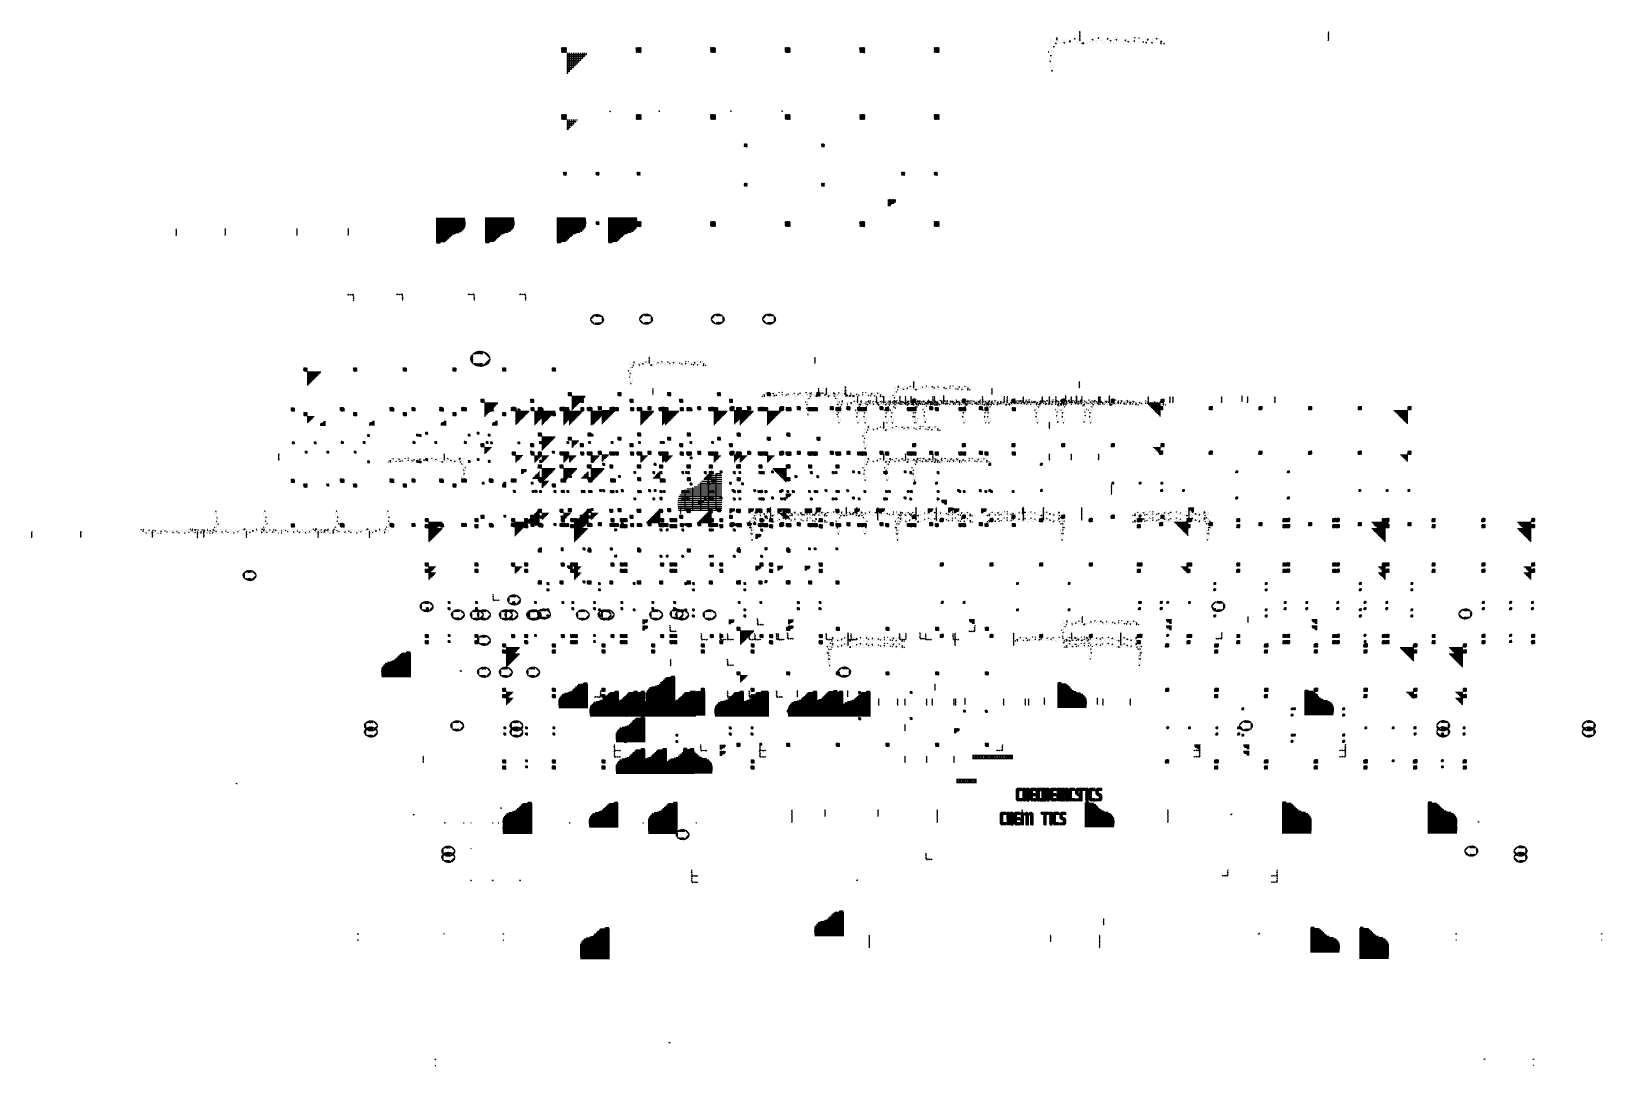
# Paper-space layout 'Layout1' of a CAD drawing. Extents: x -51516 to 7058931, y -29255 to 5150000.
# Drawn here: x -51516 to 138180, y -29255 to 95579 of the extents above; entities that cross this region are included whole.
import ezdxf

# ---------------------------------------------------------------- set-up
doc = ezdxf.new("R2010")
doc.units = 0
doc.header["$LTSCALE"] = 1000
doc.layers.get('0').update_dxf_attribs({"linetype": 'CONTINUOUS'})
doc.layers.add('COL', color=3, linetype='CONTINUOUS')
doc.layers.add('DM', color=2, linetype='CONTINUOUS')

# ---------------------------------------------------------------- blocks, each defined once
blk = doc.blocks.new('*X')
at = {"color": 0}
for p, q in [((50500, 51472.3), (50527.7, 51500)), ((50550, 51450.2), (50500.2, 51500)), ((70500, 51496.5), (70503.5, 51500)), ((70550, 51425.9), (70500, 51475.9)), ((70500, 51408.1), (70550, 51458.1)), ((50500, 51383.9), (50550, 51433.9)), ((50550, 51361.8), (50500, 51411.8)), ((70550, 51337.5), (70500, 51387.5)), ((70500, 51319.7), (70550, 51369.7)), ((50500, 51295.5), (50550, 51345.5)), ((50550, 51273.4), (50500, 51323.4)), ((70550, 51249.1), (70500, 51299.1)), ((70500, 51231.3), (70550, 51281.3)), ((50500, 51207.1), (50550, 51257.1)), ((50550, 51185), (50500, 51235)), ((70550, 51160.8), (70500, 51210.8)), ((70500, 51143), (70550, 51193)), ((50500, 51118.7), (50550, 51168.7)), ((50550, 51096.6), (50500, 51146.6)), ((70550, 51072.4), (70500, 51122.4)), ((70500, 51054.6), (70550, 51104.6)), ((50500, 51030.3), (50550, 51080.3)), ((50550, 51008.2), (50500, 51058.2)), ((70550, 50984), (70500, 51034)), ((70500, 50966.2), (70550, 51016.2)), ((48640.9, 51000), (48688.4, 50967.9)), ((48688.4, 50967.9), (48699.2, 51000)), ((49969.6, 50993.3), (49969.6, 50993.3)), ((50500, 50941.9), (50550, 50991.9)), ((51995.3, 50955), (52033.1, 51000)), ((52055.1, 50949.7), (52045.8, 51000)), ((53381.3, 50991.4), (53381.3, 50991.4)), ((53427.4, 50997.3), (53427.4, 50997.3)), ((54877.7, 51000), (54962.2, 50986.9)), ((54962.3, 50986.9), (54960.7, 51000)), ((55232.8, 51000), (55277.1, 50970.1)), ((55277.2, 50970.1), (55287.2, 51000)), ((50831, 50975.9), (50831, 50975.9)), ((53903.8, 50989.5), (53903.8, 50989.5)), ((54833.4, 50977.9), (54833.4, 50977.9)), ((55815.8, 50984.3), (55815.8, 50984.3)), ((48272.4, 50954), (48272.4, 50954)), ((50550, 50919.8), (50500, 50969.8)), ((51016.5, 50969.1), (51016.5, 50969.1)), ((51995.3, 50955), (52055.1, 50949.7)), ((56349.7, 50961.8), (56349.7, 50961.8)), ((48126.8, 50948.5), (48126.8, 50948.5)), ((48602.4, 50854.2), (48680.3, 50935.3)), ((48691.4, 50840.3), (48680.3, 50935.3)), ((50075.8, 50921.4), (50145.8, 50948.3)), ((50125.6, 50887.8), (50145.8, 50948.2)), ((52712.5, 50892.2), (52760.8, 50949.7)), ((52772.4, 50887), (52760.8, 50949.6)), ((53525.1, 50939.6), (53525.1, 50939.6)), ((55420.5, 50938.3), (55420.5, 50938.3)), ((56664.5, 50923.6), (56734.5, 50950.5)), ((56714.3, 50890), (56734.6, 50950.4)), ((56883.5, 50939.2), (56883.5, 50939.2)), ((70550, 50895.6), (70500, 50945.6)), ((50075.8, 50921.4), (50125.5, 50887.9)), ((52861.9, 50916.4), (52861.9, 50916.4)), ((55940.5, 50835.2), (56018.4, 50916.3)), ((56029.5, 50821.3), (56018.5, 50916.3)), ((56162, 50927), (56162, 50927)), ((56664.5, 50923.6), (56714.3, 50890)), ((56964.9, 50928.3), (56964.9, 50928.3)), ((70500, 50877.8), (70550, 50927.8)), ((50317.6, 50905.4), (50317.6, 50905.4)), ((50500, 50853.6), (50550, 50903.6)), ((52844.2, 50897.2), (52844.2, 50897.2)), ((53274.7, 50906.7), (53274.7, 50906.7)), ((49386.4, 50893.2), (49386.4, 50893.2)), ((50385, 50886), (50385, 50886)), ((50550, 50831.4), (50500, 50881.4)), ((52712.5, 50892.2), (52772.3, 50887)), ((53429.8, 50829.5), (53478, 50886.9)), ((53489.6, 50824.2), (53478.1, 50886.9)), ((54250.2, 50877.8), (54250.2, 50877.8)), ((55783.2, 50877.1), (55783.2, 50877.1)), ((51512.9, 50841.3), (51582.9, 50868.2)), ((51562.7, 50807.7), (51583, 50868.2)), ((54907.1, 50867.9), (54907.1, 50867.9)), ((48602.4, 50854.2), (48691.4, 50840.4)), ((51512.9, 50841.3), (51562.6, 50807.8)), ((52356.8, 50852.4), (52356.8, 50852.4)), ((55532.9, 50844.2), (55532.9, 50844.2)), ((70550, 50807.2), (70500, 50857.2)), ((70500, 50789.4), (70550, 50839.4)), ((49798.2, 50830.5), (49798.2, 50830.5)), ((50006.3, 50836.1), (50006.3, 50836.1)), ((52643.2, 50823.5), (52643.2, 50823.5)), ((53429.8, 50829.5), (53489.6, 50824.2)), ((54147.1, 50766.7), (54195.3, 50824.2)), ((54206.9, 50761.4), (54195.3, 50824.1)), ((55940.5, 50835.2), (56029.5, 50821.4)), ((56381.7, 50828.2), (56381.7, 50828.2)), ((49755.9, 50803.2), (49755.9, 50803.2)), ((50500, 50765.2), (50550, 50815.2)), ((56946.3, 50814.8), (56946.3, 50814.8)), ((48147.6, 50789.1), (48147.6, 50789.1)), ((48803.2, 50793.1), (48803.2, 50793.1)), ((50543, 50750), (50500, 50793)), ((51843.4, 50782), (51843.4, 50782)), ((52261.1, 50797.1), (52261.1, 50797.1)), ((52950, 50761.2), (53020.1, 50788.1)), ((52999.8, 50727.6), (53020.1, 50788.1)), ((54387.7, 50792.9), (54387.7, 50792.9)), ((48681.4, 50766.6), (48681.4, 50766.6)), ((49293.1, 50766.5), (49293.1, 50766.5)), ((49669.7, 50688.6), (49747.6, 50769.8)), ((49758.6, 50674.8), (49747.6, 50769.8)), ((52264.4, 50773.7), (52264.4, 50773.7)), ((53667, 50777.7), (53667, 50777.7)), ((54147.1, 50766.7), (54206.8, 50761.5)), ((70518.8, 50750), (70500, 50768.8)), ((49215.2, 50744), (49215.2, 50744)), ((52950, 50761.2), (52999.8, 50727.7)), ((54864.3, 50704), (54912.5, 50761.4)), ((54901.3, 50761), (54901.3, 50761)), ((54924.1, 50698.7), (54912.6, 50761.4)), ((56432.8, 50744.4), (56432.8, 50744.4)), ((57007.8, 50669.7), (57085.7, 50750.8)), ((57096.7, 50655.8), (57085.7, 50750.8)), ((70549, 50750), (70550, 50751)), ((52014.1, 50740.7), (52014.1, 50740.7)), ((53882.6, 50728.9), (53882.6, 50728.9)), ((55798.5, 50728.1), (55798.5, 50728.1)), ((49124.4, 50720), (49124.4, 50720)), ((49749.1, 50721.4), (49749.1, 50721.4)), ((51324, 50707), (51324, 50707)), ((54387.2, 50681.1), (54457.2, 50708)), ((54436.9, 50647.5), (54457.2, 50708)), ((54522.6, 50711.2), (54522.6, 50711.2)), ((48220, 50693), (48220, 50693)), ((48779.7, 50696), (48779.7, 50696)), ((49669.7, 50688.6), (49758.6, 50674.9)), ((50282.9, 50698.9), (50282.9, 50698.9)), ((51677.9, 50697), (51677.9, 50697)), ((54864.3, 50704), (54924.1, 50698.7)), ((55581.6, 50641.2), (55629.8, 50698.7)), ((55641.4, 50635.9), (55629.8, 50698.6)), ((57159.5, 50698.5), (57159.5, 50698.5)), ((48745.6, 50670.2), (48745.6, 50670.2)), ((50816.7, 50676.3), (50816.7, 50676.3)), ((53083.9, 50677.6), (53083.9, 50677.6)), ((54272.3, 50678.2), (54272.3, 50678.2)), ((54387.2, 50681.1), (54436.9, 50647.6)), ((55913.4, 50669.4), (55913.4, 50669.4)), ((57007.8, 50669.7), (57096.7, 50655.9)), ((48358.4, 50654.8), (48358.4, 50654.8)), ((51350.5, 50653.8), (51350.5, 50653.8)), ((51382.5, 50657.6), (51382.5, 50657.6)), ((53369.1, 50658.5), (53369.1, 50658.5)), ((48495.3, 50637.2), (48495.3, 50637.2)), ((48892.3, 50632.2), (48892.3, 50632.2)), ((50818.9, 50643), (50818.9, 50643)), ((51884.4, 50631.2), (51884.4, 50631.2)), ((55581.6, 50641.2), (55641.4, 50636)), ((56298.8, 50578.5), (56347.1, 50635.9)), ((56358.7, 50573.2), (56347.1, 50635.9)), ((56780.8, 50648.7), (56780.8, 50648.7)), ((48260.3, 50621.1), (48260.3, 50621.1)), ((49235.6, 50598.9), (49305.6, 50625.8)), ((49285.3, 50565.3), (49305.6, 50625.7)), ((55215.3, 50628), (55215.3, 50628)), ((55824.3, 50601.1), (55894.3, 50627.9)), ((55874.1, 50567.5), (55894.3, 50627.9)), ((56530.4, 50615.7), (56530.4, 50615.7)), ((49235.6, 50598.9), (49285.3, 50565.3)), ((49426.1, 50609.7), (49426.1, 50609.7)), ((50736.9, 50523.1), (50814.8, 50604.3)), ((50825.9, 50509.3), (50814.8, 50604.3)), ((51003.8, 50607.7), (51003.8, 50607.7)), ((51094.7, 50596.9), (51094.7, 50596.9)), ((52418.2, 50608.7), (52418.2, 50608.7)), ((53640.7, 50595.1), (53640.7, 50595.1)), ((55408.3, 50605.4), (55408.3, 50605.4)), ((55824.3, 50601.1), (55874, 50567.5)), ((48547.7, 50516.5), (48595.9, 50574)), ((48607.5, 50511.3), (48596, 50574)), ((49959.9, 50587.1), (49959.9, 50587.1)), ((50753.5, 50574.7), (50753.5, 50574.7)), ((52500.7, 50577.5), (52500.7, 50577.5)), ((52849.7, 50583.5), (52849.7, 50583.5)), ((52952, 50586.1), (52952, 50586.1)), ((56298.8, 50578.5), (56358.6, 50573.2)), ((57016.1, 50515.7), (57064.3, 50573.2)), ((57075.9, 50510.4), (57064.4, 50573.1)), ((50305.4, 50572.6), (50305.4, 50572.6)), ((50493.7, 50564.6), (50493.7, 50564.6)), ((53485.8, 50563.6), (53485.8, 50563.6)), ((50672.7, 50518.8), (50742.7, 50545.7)), ((50727.4, 50500), (50742.7, 50545.6)), ((51027.6, 50542), (51027.6, 50542)), ((53262, 50545.2), (53262, 50545.2)), ((54019.6, 50541), (54019.6, 50541)), ((57261.4, 50521), (57331.4, 50547.8)), ((57315.4, 50500), (57331.5, 50547.8)), ((48547.7, 50516.5), (48607.5, 50511.3)), ((50672.7, 50518.8), (50700.5, 50500)), ((50736.9, 50523.1), (50825.8, 50509.3)), ((51561.4, 50519.5), (51561.4, 50519.5)), ((52344.6, 50519.5), (52344.6, 50519.5)), ((54553.5, 50518.4), (54553.5, 50518.4)), ((54632.1, 50527.9), (54632.1, 50527.9)), ((54894.9, 50535), (54894.9, 50535)), ((55898.9, 50532.6), (55898.9, 50532.6)), ((57261.4, 50521), (57292.5, 50500)), ((49303.8, 50500), (49313.2, 50511.2)), ((49315.3, 50500), (49313.2, 50511.2)), ((53011.7, 50512.2), (53011.7, 50512.2)), ((57016.1, 50515.7), (57075.9, 50510.5)), ((48395.3, 50276.3), (48465.3, 50303.2)), ((48445.1, 50242.8), (48465.4, 50303.2)), ((48248.1, 50288.2), (48248.1, 50288.2)), ((48395.3, 50276.3), (48445.1, 50242.8)), ((48482.6, 50275.8), (48482.6, 50275.8)), ((48482.5, 50258.2), (48482.5, 50258.2)), ((48232.2, 50242.8), (48232.2, 50242.8)), ((8800, 49812.2), (9187.8, 50200)), ((8800, 49856.4), (9143.6, 50200)), ((8800, 49900.6), (9099.4, 50200)), ((8800, 49944.8), (9055.2, 50200)), ((8800, 49989), (9011, 50200)), ((8800, 50033.2), (8966.8, 50200)), ((8800, 50077.4), (8922.6, 50200)), ((8800, 50121.6), (8878.4, 50200)), ((8800, 50165.7), (8834.3, 50200)), ((14800, 49801.8), (15198.2, 50200)), ((14800, 49846), (15154, 50200)), ((14800, 49890.2), (15109.8, 50200)), ((14800, 49934.4), (15065.6, 50200)), ((14800, 49978.6), (15021.4, 50200)), ((14800, 50022.8), (14977.2, 50200)), ((14800, 50067), (14933, 50200)), ((14800, 50111.1), (14888.9, 50200)), ((14800, 50155.3), (14844.7, 50200)), ((14800, 50199.5), (14800.5, 50200)), ((20800, 49835.6), (21164.4, 50200)), ((20800, 49879.8), (21120.2, 50200)), ((20800, 49924), (21076, 50200)), ((20800, 49968.2), (21031.8, 50200)), ((20800, 50012.3), (20987.7, 50200)), ((20800, 50056.5), (20943.5, 50200)), ((20800, 50100.7), (20899.3, 50200)), ((20800, 50144.9), (20855.1, 50200)), ((20800, 50189.1), (20810.9, 50200)), ((26800, 49825.2), (27174.8, 50200)), ((26800, 49869.4), (27130.6, 50200)), ((26800, 49913.6), (27086.4, 50200)), ((26800, 49957.7), (27042.3, 50200)), ((26800, 50001.9), (26998.1, 50200)), ((26800, 50046.1), (26953.9, 50200)), ((26800, 50090.3), (26909.7, 50200)), ((26800, 50134.5), (26865.5, 50200)), ((26800, 50178.7), (26821.3, 50200)), ((32800, 49814.8), (33185.2, 50200)), ((32800, 49859), (33141, 50200)), ((32800, 49903.1), (33096.9, 50200)), ((32800, 49947.3), (33052.7, 50200)), ((32800, 49991.5), (33008.5, 50200)), ((32800, 50035.7), (32964.3, 50200)), ((32800, 50079.9), (32920.1, 50200)), ((32800, 50124.1), (32875.9, 50200)), ((32800, 50168.3), (32831.7, 50200)), ((38800, 49804.3), (39195.7, 50200)), ((38800, 49848.5), (39151.5, 50200)), ((38800, 49892.7), (39107.3, 50200)), ((38800, 49936.9), (39063.1, 50200)), ((38800, 49981.1), (39018.9, 50200)), ((38800, 50025.3), (38974.7, 50200)), ((38800, 50069.5), (38930.5, 50200)), ((38800, 50113.7), (38886.3, 50200)), ((38800, 50157.9), (38842.1, 50200)), ((20808.6, 49800), (21200, 50191.4)), ((26819, 49800), (27200, 50181)), ((8832, 49800), (9200, 50168)), ((14842.4, 49800), (15200, 50157.6)), ((32829.4, 49800), (33200, 50170.6)), ((38839.8, 49800), (39200, 50160.2)), ((20852.8, 49800), (21200, 50147.2)), ((26863.2, 49800), (27200, 50136.8)), ((8876.2, 49800), (9200, 50123.8)), ((32873.6, 49800), (33200, 50126.4)), ((14886.6, 49800), (15200, 50113.4)), ((20897, 49800), (21200, 50103)), ((38884, 49800), (39200, 50116)), ((26907.4, 49800), (27200, 50092.6)), ((32917.8, 49800), (33200, 50082.2)), ((48178.8, 50096.3), (48178.8, 50096.3)), ((8920.4, 49800), (9200, 50079.6)), ((14930.8, 49800), (15200, 50069.2)), ((38928.2, 49800), (39200, 50071.8)), ((20941.2, 49800), (21200, 50058.8)), ((26951.6, 49800), (27200, 50048.4)), ((8964.6, 49800), (9200, 50035.4)), ((14975, 49800), (15200, 50025)), ((32962, 49800), (33200, 50038)), ((38972.4, 49800), (39200, 50027.6)), ((20985.4, 49800), (21200, 50014.6)), ((26995.8, 49800), (27200, 50004.2)), ((9008.8, 49800), (9200, 49991.2)), ((33006.2, 49800), (33200, 49993.8)), ((15019.2, 49800), (15200, 49980.8)), ((21029.6, 49800), (21200, 49970.4)), ((39016.6, 49800), (39200, 49983.4)), ((9053, 49800), (9200, 49947)), ((27040, 49800), (27200, 49960)), ((33050.4, 49800), (33200, 49949.6)), ((48236, 49955.3), (48236, 49955.3)), ((15063.4, 49800), (15200, 49936.6)), ((39060.8, 49800), (39200, 49939.2)), ((21073.8, 49800), (21200, 49926.2)), ((27084.2, 49800), (27200, 49915.8)), ((9097.2, 49800), (9200, 49902.8)), ((15107.6, 49800), (15200, 49892.4)), ((33094.6, 49800), (33200, 49905.4)), ((39105, 49800), (39200, 49895)), ((21118, 49800), (21200, 49882)), ((27128.4, 49800), (27200, 49871.6)), ((48000, 49863.8), (48017.4, 49884.6)), ((48029, 49821.8), (48017.5, 49884.5)), ((48219.5, 49881.3), (48219.5, 49881.3)), ((48418.4, 49876.8), (48418.4, 49876.8)), ((9141.4, 49800), (9200, 49858.6)), ((33138.8, 49800), (33200, 49861.2)), ((15151.8, 49800), (15200, 49848.2)), ((21162.2, 49800), (21200, 49837.8)), ((39149.2, 49800), (39200, 49850.8)), ((9185.6, 49800), (9200, 49814.4)), ((27172.6, 49800), (27200, 49827.4)), ((33183, 49800), (33200, 49817)), ((48000, 49824.4), (48029, 49821.9)), ((15196, 49800), (15200, 49804)), ((39193.4, 49800), (39200, 49806.6)), ((9300, 48142.9), (9300, 49775)), ((9450, 48292.9), (9450, 49775)), ((9600, 48442.9), (9600, 49775)), ((9750, 48592.9), (9750, 49775)), ((9900, 48742.9), (9900, 49775)), ((10050, 48892.9), (10050, 49775)), ((10200, 49042.9), (10200, 49775)), ((10350, 49192.9), (10350, 49775)), ((10500, 49342.9), (10500, 49775)), ((10650, 49492.9), (10650, 49775)), ((10800, 49642.9), (10800, 49775)), ((48287.7, 49747.2), (48287.7, 49747.2)), ((9225, 49650), (10807.1, 49650)), ((48223.8, 49622.4), (48223.8, 49622.4)), ((48498.6, 49612.9), (48498.6, 49612.9)), ((48152, 49551.2), (48222, 49578.1)), ((48201.8, 49517.6), (48222.1, 49578)), ((48152, 49551.2), (48201.8, 49517.6)), ((48335.2, 49536.8), (48335.2, 49536.8)), ((9225, 49500), (10657.1, 49500)), ((48217.1, 49426.7), (48217.1, 49426.7)), ((9225, 49350), (10507.1, 49350)), ((48211.6, 49289.5), (48211.6, 49289.5)), ((48088.8, 49238.9), (48088.8, 49238.9)), ((9225, 49200), (10357.1, 49200)), ((48072.1, 49142.4), (48072.1, 49142.4)), ((48108, 49074.9), (48156.2, 49132.4)), ((48167.8, 49069.6), (48156.2, 49132.3)), ((48108, 49074.9), (48167.8, 49069.7)), ((9225, 49050), (10207.1, 49050)), ((48199.5, 48956.6), (48199.5, 48956.6)), ((9225, 48900), (10057.1, 48900)), ((48175.8, 48830), (48175.8, 48830)), ((48440.6, 48831.1), (48440.6, 48831.1)), ((9225, 48750), (9907.1, 48750)), ((48427.9, 48705.4), (48427.9, 48705.4)), ((48187.3, 48623.7), (48187.3, 48623.7)), ((48415.4, 48610.5), (48415.4, 48610.5)), ((9225, 48600), (9757.1, 48600)), ((48104.9, 48593.6), (48104.9, 48593.6)), ((48427.8, 48469.7), (48427.8, 48469.7)), ((9225, 48450), (9607.1, 48450)), ((48177.5, 48436.7), (48177.5, 48436.7)), ((48246.7, 48322.7), (48294.9, 48380.2)), ((48306.5, 48317.5), (48295, 48380.1)), ((48246.7, 48322.7), (48306.5, 48317.5)), ((9225, 48300), (9457.1, 48300)), ((9225, 48150), (9307.1, 48150)), ((8800, 44464.7), (9160.3, 44825)), ((8800, 44508.9), (9116.1, 44825)), ((8800, 44553.1), (9071.9, 44825)), ((8800, 44597.3), (9027.7, 44825)), ((8800, 44641.5), (8983.5, 44825)), ((8800, 44685.7), (8939.3, 44825)), ((8800, 44729.9), (8895.1, 44825)), ((8800, 44774.1), (8850.9, 44825)), ((8800, 44818.3), (8806.7, 44825)), ((8804.5, 44425), (9200, 44820.5)), ((14800, 44454.3), (15170.7, 44825)), ((14800, 44498.5), (15126.5, 44825)), ((14800, 44542.7), (15082.3, 44825)), ((14800, 44586.9), (15038.1, 44825)), ((14800, 44631.1), (14993.9, 44825)), ((14800, 44675.3), (14949.7, 44825)), ((14800, 44719.5), (14905.5, 44825)), ((14800, 44763.6), (14861.4, 44825)), ((14800, 44807.8), (14817.2, 44825)), ((14814.9, 44425), (15200, 44810.1)), ((20800, 44443.9), (21181.1, 44825)), ((20800, 44488.1), (21136.9, 44825)), ((20800, 44532.3), (21092.7, 44825)), ((20800, 44576.5), (21048.5, 44825)), ((20800, 44620.7), (21004.3, 44825)), ((20800, 44664.9), (20960.1, 44825)), ((20800, 44709), (20916, 44825)), ((20800, 44753.2), (20871.8, 44825)), ((20800, 44797.4), (20827.6, 44825)), ((26800, 44433.5), (27191.5, 44825)), ((26800, 44477.7), (27147.3, 44825)), ((26800, 44521.9), (27103.1, 44825)), ((26800, 44566.1), (27058.9, 44825)), ((26800, 44610.3), (27014.7, 44825)), ((26800, 44654.4), (26970.6, 44825)), ((26800, 44698.6), (26926.4, 44825)), ((26800, 44742.8), (26882.2, 44825)), ((26800, 44787), (26838, 44825)), ((32800, 44467.3), (33157.7, 44825)), ((32800, 44511.5), (33113.5, 44825)), ((32800, 44555.7), (33069.3, 44825)), ((32800, 44599.8), (33025.2, 44825)), ((32800, 44644), (32981, 44825)), ((32800, 44688.2), (32936.8, 44825)), ((32800, 44732.4), (32892.6, 44825)), ((32800, 44776.6), (32848.4, 44825)), ((32800, 44820.8), (32804.2, 44825)), ((32801.9, 44425), (33200, 44823.1)), ((38800, 44456.9), (39168.1, 44825)), ((38800, 44501), (39124, 44825)), ((38800, 44545.2), (39079.8, 44825)), ((38800, 44589.4), (39035.6, 44825)), ((38800, 44633.6), (38991.4, 44825)), ((38800, 44677.8), (38947.2, 44825)), ((38800, 44722), (38903, 44825)), ((38800, 44766.2), (38858.8, 44825)), ((38800, 44810.4), (38814.6, 44825)), ((38812.3, 44425), (39200, 44812.7)), ((20825.3, 44425), (21200, 44799.7)), ((26835.7, 44425), (27200, 44789.3)), ((8848.7, 44425), (9200, 44776.3)), ((32846.1, 44425), (33200, 44778.9)), ((38856.5, 44425), (39200, 44768.5)), ((14859.1, 44425), (15200, 44765.9)), ((20869.5, 44425), (21200, 44755.5)), ((8892.9, 44425), (9200, 44732.1)), ((26879.9, 44425), (27200, 44745.1)), ((32890.3, 44425), (33200, 44734.7)), ((14903.3, 44425), (15200, 44721.7)), ((38900.7, 44425), (39200, 44724.3)), ((20913.7, 44425), (21200, 44711.3)), ((26924.1, 44425), (27200, 44700.9)), ((8937.1, 44425), (9200, 44687.9)), ((14947.5, 44425), (15200, 44677.5)), ((32934.5, 44425), (33200, 44690.5)), ((38944.9, 44425), (39200, 44680.1)), ((20957.9, 44425), (21200, 44667.1)), ((26968.3, 44425), (27200, 44656.7)), ((8981.3, 44425), (9200, 44643.7)), ((32978.7, 44425), (33200, 44646.3)), ((38989.1, 44425), (39200, 44635.9)), ((14991.7, 44425), (15200, 44633.3)), ((21002.1, 44425), (21200, 44622.9)), ((9025.5, 44425), (9200, 44599.5)), ((27012.5, 44425), (27200, 44612.5)), ((33022.9, 44425), (33200, 44602.1)), ((15035.9, 44425), (15200, 44589.1)), ((21046.3, 44425), (21200, 44578.7)), ((39033.3, 44425), (39200, 44591.7)), ((27056.7, 44425), (27200, 44568.3)), ((9069.7, 44425), (9200, 44555.3)), ((15080.1, 44425), (15200, 44544.9)), ((33067.1, 44425), (33200, 44557.9)), ((39077.5, 44425), (39200, 44547.5)), ((21090.5, 44425), (21200, 44534.5)), ((27100.9, 44425), (27200, 44524.1)), ((9113.9, 44425), (9200, 44511.1)), ((33111.3, 44425), (33200, 44513.7)), ((39121.7, 44425), (39200, 44503.3)), ((15124.3, 44425), (15200, 44500.7)), ((21134.7, 44425), (21200, 44490.3)), ((9158, 44425), (9200, 44467)), ((27145.1, 44425), (27200, 44479.9)), ((33155.5, 44425), (33200, 44469.5)), ((15168.5, 44425), (15200, 44456.5)), ((21178.9, 44425), (21200, 44446.1)), ((39165.9, 44425), (39200, 44459.1)), ((27189.3, 44425), (27200, 44435.7)), ((9300, 43573.3), (9300, 44400)), ((9450, 43723.3), (9450, 44400)), ((9600, 43873.3), (9600, 44400)), ((9750, 44023.3), (9750, 44400)), ((9900, 44173.3), (9900, 44400)), ((10050, 44323.3), (10050, 44400)), ((9225, 44250), (9976.7, 44250)), ((9225, 44100), (9826.7, 44100)), ((9225, 43950), (9676.7, 43950)), ((9225, 43800), (9526.7, 43800)), ((9225, 43650), (9376.7, 43650)), ((9225, 43500), (9226.7, 43500)), ((23500, 42238.3), (23711.7, 42450)), ((23500, 42282.5), (23667.5, 42450)), ((23500, 42326.7), (23623.3, 42450)), ((23500, 42370.9), (23579.1, 42450)), ((23500, 42415.1), (23534.9, 42450)), ((23505.9, 42200), (23750, 42444.1)), ((29725, 42232), (29943, 42450)), ((29725, 42276.1), (29898.9, 42450)), ((29725, 42320.3), (29854.7, 42450)), ((29725, 42364.5), (29810.5, 42450)), ((29725, 42408.7), (29766.3, 42450)), ((29737.2, 42200), (29975, 42437.8)), ((23550.1, 42200), (23750, 42399.9)), ((29781.4, 42200), (29975, 42393.6)), ((23594.3, 42200), (23750, 42355.7)), ((29825.6, 42200), (29975, 42349.4)), ((23638.4, 42200), (23750, 42311.6)), ((29869.8, 42200), (29975, 42305.2)), ((23682.6, 42200), (23750, 42267.4)), ((29914, 42200), (29975, 42261)), ((23726.8, 42200), (23750, 42223.2)), ((29958.2, 42200), (29975, 42216.8)), ((8950, 39930.1), (9194.9, 40175)), ((8950, 39974.3), (9150.7, 40175)), ((8950, 40018.5), (9106.5, 40175)), ((8950, 40062.7), (9062.3, 40175)), ((8950, 40106.9), (9018.1, 40175)), ((8950, 40151.1), (8973.9, 40175)), ((11575, 39947.7), (11802.3, 40175)), ((11575, 39991.9), (11758.1, 40175)), ((11575, 40036), (11714, 40175)), ((11575, 40080.2), (11669.8, 40175)), ((11575, 40124.4), (11625.6, 40175)), ((11575, 40168.6), (11581.4, 40175)), ((14875, 39933.1), (15116.9, 40175)), ((14875, 39977.3), (15072.7, 40175)), ((14875, 40021.5), (15028.5, 40175)), ((14875, 40065.7), (14984.3, 40175)), ((14875, 40109.9), (14940.1, 40175)), ((14875, 40154.1), (14895.9, 40175)), ((36175, 39931.5), (36418.5, 40175)), ((36175, 39975.7), (36374.3, 40175)), ((36175, 40019.9), (36330.1, 40175)), ((36175, 40064.1), (36285.9, 40175)), ((36175, 40108.3), (36241.7, 40175)), ((36175, 40152.5), (36197.5, 40175)), ((38800, 39949), (39026, 40175)), ((38800, 39993.2), (38981.8, 40175)), ((38800, 40037.4), (38937.6, 40175)), ((38800, 40081.6), (38893.4, 40175)), ((38800, 40125.8), (38849.2, 40175)), ((38800, 40170), (38805, 40175)), ((11596.5, 39925), (11825, 40153.5)), ((38820.1, 39925), (39050, 40154.9)), ((8989.1, 39925), (9200, 40135.9)), ((14911.1, 39925), (15125, 40138.9)), ((36212.7, 39925), (36425, 40137.3)), ((11640.7, 39925), (11825, 40109.3)), ((38864.3, 39925), (39050, 40110.7)), ((9033.3, 39925), (9200, 40091.7)), ((14955.3, 39925), (15125, 40094.7)), ((36256.9, 39925), (36425, 40093.1)), ((11684.9, 39925), (11825, 40065.1)), ((38908.5, 39925), (39050, 40066.5)), ((9077.5, 39925), (9200, 40047.5)), ((14999.5, 39925), (15125, 40050.5)), ((36301.1, 39925), (36425, 40048.9)), ((11729.1, 39925), (11825, 40020.9)), ((38952.7, 39925), (39050, 40022.3)), ((9121.7, 39925), (9200, 40003.3)), ((15043.7, 39925), (15125, 40006.3)), ((36345.3, 39925), (36425, 40004.7)), ((11773.3, 39925), (11825, 39976.7)), ((38996.9, 39925), (39050, 39978.1)), ((9165.9, 39925), (9200, 39959.1)), ((15087.9, 39925), (15125, 39962.1)), ((36389.5, 39925), (36425, 39960.5)), ((11817.5, 39925), (11825, 39932.5)), ((39041.1, 39925), (39050, 39933.9)), ((23500, 39056.3), (23728.7, 39285)), ((23500, 39100.5), (23684.5, 39285)), ((23500, 39144.7), (23640.3, 39285)), ((23500, 39188.9), (23596.1, 39285)), ((23500, 39233.1), (23551.9, 39285)), ((23500, 39277.3), (23507.7, 39285)), ((29725, 39050), (29960, 39285)), ((29725, 39094.2), (29915.8, 39285)), ((29725, 39138.4), (29871.6, 39285)), ((29725, 39182.6), (29827.4, 39285)), ((29725, 39226.7), (29783.3, 39285)), ((29725, 39270.9), (29739.1, 39285)), ((23522.8, 39035), (23750, 39262.2)), ((29754.2, 39035), (29975, 39255.8)), ((23567, 39035), (23750, 39218)), ((29798.4, 39035), (29975, 39211.6)), ((23611.2, 39035), (23750, 39173.8)), ((29842.6, 39035), (29975, 39167.4)), ((23655.4, 39035), (23750, 39129.6)), ((29886.8, 39035), (29975, 39123.2)), ((23699.6, 39035), (23750, 39085.4)), ((29931, 39035), (29975, 39079)), ((23743.8, 39035), (23750, 39041.2)), ((35250, 37483.5), (35250, 38000)), ((35500, 37672.2), (35500, 38000)), ((35050, 37937.5), (35702.2, 37937.5)), ((35050, 37875), (35702.3, 37875)), ((35050, 37812.5), (35685, 37812.5)), ((35050, 37750), (35645.4, 37750)), ((35050, 37687.5), (35557.4, 37687.5)), ((35050, 37625), (35362.3, 37625)), ((35050, 37562.5), (35304.6, 37562.5)), ((35050, 37500), (35266.5, 37500)), ((8800, 35802.6), (9197.4, 36200)), ((8800, 35846.8), (9153.2, 36200)), ((8800, 35891), (9109, 36200)), ((8800, 35935.2), (9064.8, 36200)), ((8800, 35979.4), (9020.6, 36200)), ((8800, 36023.6), (8976.4, 36200)), ((8800, 36067.8), (8932.2, 36200)), ((8800, 36112), (8888, 36200)), ((8800, 36156.2), (8843.8, 36200)), ((11575, 35970.2), (11804.8, 36200)), ((11575, 36014.4), (11760.6, 36200)), ((11575, 36058.6), (11716.4, 36200)), ((11575, 36102.8), (11672.2, 36200)), ((11575, 36147), (11628, 36200)), ((11575, 36191.2), (11583.8, 36200)), ((14800, 35836.4), (15163.6, 36200)), ((14800, 35880.6), (15119.4, 36200)), ((14800, 35924.8), (15075.2, 36200)), ((14800, 35969), (15031, 36200)), ((14800, 36013.2), (14986.8, 36200)), ((14800, 36057.4), (14942.6, 36200)), ((14800, 36101.6), (14898.4, 36200)), ((14800, 36145.8), (14854.2, 36200)), ((14800, 36190), (14810, 36200)), ((20800, 35826), (21174, 36200)), ((20800, 35870.2), (21129.8, 36200)), ((20800, 35914.4), (21085.6, 36200)), ((20800, 35958.6), (21041.4, 36200)), ((20800, 36002.8), (20997.2, 36200)), ((20800, 36047), (20953, 36200)), ((20800, 36091.2), (20908.8, 36200)), ((20800, 36135.4), (20864.6, 36200)), ((20800, 36179.6), (20820.4, 36200)), ((26800, 35815.6), (27184.4, 36200)), ((26800, 35859.8), (27140.2, 36200)), ((26800, 35904), (27096, 36200)), ((26800, 35948.2), (27051.8, 36200)), ((26800, 35992.4), (27007.6, 36200)), ((26800, 36036.6), (26963.4, 36200)), ((26800, 36080.8), (26919.2, 36200)), ((26800, 36125), (26875, 36200)), ((26800, 36169.2), (26830.8, 36200)), ((32800, 35805.2), (33194.8, 36200)), ((32800, 35849.4), (33150.6, 36200)), ((32800, 35893.6), (33106.4, 36200)), ((32800, 35937.8), (33062.2, 36200)), ((32800, 35982), (33018, 36200)), ((32800, 36026.2), (32973.8, 36200)), ((32800, 36070.4), (32929.6, 36200)), ((32800, 36114.6), (32885.4, 36200)), ((32800, 36158.8), (32841.2, 36200)), ((38800, 35839), (39161, 36200)), ((38800, 35883.2), (39116.8, 36200)), ((38800, 35927.4), (39072.6, 36200)), ((38800, 35971.6), (39028.4, 36200)), ((38800, 36015.8), (38984.2, 36200)), ((38800, 36060), (38940, 36200)), ((38800, 36104.2), (38895.8, 36200)), ((38800, 36148.3), (38851.7, 36200)), ((38800, 36192.5), (38807.5, 36200)), ((38805.2, 35800), (39200, 36194.8)), ((11599, 35950), (11825, 36176)), ((14807.8, 35800), (15200, 36192.2)), ((20818.2, 35800), (21200, 36181.8)), ((8841.6, 35800), (9200, 36158.4)), ((26828.6, 35800), (27200, 36171.4)), ((32839, 35800), (33200, 36161)), ((14852, 35800), (15200, 36148)), ((20862.4, 35800), (21200, 36137.6)), ((38849.4, 35800), (39200, 36150.6)), ((11643.2, 35950), (11825, 36131.8)), ((26872.8, 35800), (27200, 36127.2)), ((8885.7, 35800), (9200, 36114.3)), ((14896.2, 35800), (15200, 36103.8)), ((32883.2, 35800), (33200, 36116.8)), ((38893.6, 35800), (39200, 36106.4)), ((11687.4, 35950), (11825, 36087.6)), ((20906.6, 35800), (21200, 36093.4)), ((26917, 35800), (27200, 36083)), ((8929.9, 35800), (9200, 36070.1)), ((32927.4, 35800), (33200, 36072.6)), ((38937.8, 35800), (39200, 36062.2)), ((11731.6, 35950), (11825, 36043.4)), ((14940.3, 35800), (15200, 36059.7)), ((20950.8, 35800), (21200, 36049.2)), ((8974.1, 35800), (9200, 36025.9)), ((26961.2, 35800), (27200, 36038.8)), ((32971.6, 35800), (33200, 36028.4)), ((14984.5, 35800), (15200, 36015.5)), ((20995, 35800), (21200, 36005)), ((38982, 35800), (39200, 36018)), ((11775.8, 35950), (11825, 35999.2)), ((27005.4, 35800), (27200, 35994.6)), ((9018.3, 35800), (9200, 35981.7)), ((15028.7, 35800), (15200, 35971.3)), ((33015.8, 35800), (33200, 35984.2)), ((39026.2, 35800), (39200, 35973.8)), ((11820, 35950), (11825, 35955)), ((21039.1, 35800), (21200, 35960.9)), ((27049.6, 35800), (27200, 35950.4)), ((9062.5, 35800), (9200, 35937.5)), ((33060, 35800), (33200, 35940)), ((39070.4, 35800), (39200, 35929.6)), ((15072.9, 35800), (15200, 35927.1)), ((21083.3, 35800), (21200, 35916.7)), ((9106.7, 35800), (9200, 35893.3)), ((27093.7, 35800), (27200, 35906.3)), ((33104.2, 35800), (33200, 35895.8)), ((15117.1, 35800), (15200, 35882.9)), ((21127.5, 35800), (21200, 35872.5)), ((39114.6, 35800), (39200, 35885.4)), ((27137.9, 35800), (27200, 35862.1)), ((9150.9, 35800), (9200, 35849.1)), ((15161.3, 35800), (15200, 35838.7)), ((33148.3, 35800), (33200, 35851.7)), ((39158.8, 35800), (39200, 35841.2)), ((21171.7, 35800), (21200, 35828.3)), ((27182.1, 35800), (27200, 35817.9)), ((9195.1, 35800), (9200, 35804.9)), ((33192.5, 35800), (33200, 35807.5)), ((1946.6, 25546.3), (2166.2, 25765.9)), ((1990.8, 25546.3), (2213.6, 25769.1)), ((2035, 25546.3), (2258.9, 25770.2)), ((2079.2, 25546.3), (2302.2, 25769.3)), ((2123.4, 25546.3), (2343.8, 25766.8)), ((2167.6, 25546.3), (2384, 25762.7)), ((1858.3, 25546.3), (2063, 25751)), ((1902.5, 25546.3), (2116.1, 25760)), ((2211.8, 25546.3), (2422.7, 25757.2)), ((2256, 25546.3), (2460.1, 25750.5)), ((2482.8, 25729), (2496.4, 25742.6)), ((1814.1, 25546.3), (2005.9, 25738.2)), ((2504.9, 25706.9), (2531.6, 25733.6)), ((2527, 25684.8), (2565.8, 25723.6)), ((1769.9, 25546.3), (1943.7, 25720.1)), ((2300.2, 25546.3), (2461.6, 25707.7)), ((2549.1, 25662.7), (2598.9, 25712.5)), ((1725.7, 25546.3), (1872.6, 25693.2)), ((2571.2, 25640.6), (2630.9, 25700.3)), ((2593.3, 25618.5), (2661.8, 25686.9)), ((2615.4, 25596.4), (2691.6, 25672.6)), ((1681.5, 25546.3), (1782.6, 25647.4)), ((2344.4, 25546.3), (2461.6, 25663.5)), ((2637.5, 25574.3), (2720.5, 25657.3)), ((2659.6, 25552.2), (2748.4, 25641)), ((2388.6, 25546.3), (2461.6, 25619.3)), ((2681.7, 25530.1), (2775.4, 25623.8)), ((2703.8, 25508), (2801.4, 25605.6)), ((2432.8, 25546.3), (2461.6, 25575.1)), ((2725.9, 25485.9), (2826.6, 25586.6)), ((2748, 25463.8), (2850.8, 25566.6)), ((2770.1, 25441.7), (2873.9, 25545.5)), ((2792.2, 25419.6), (2895.9, 25523.3)), ((1529.1, 25393.9), (1647.2, 25512.1)), ((2814.3, 25397.5), (2916.9, 25500.1)), ((1492.8, 25313.4), (1647.2, 25467.9)), ((2836.4, 25375.4), (2936.8, 25475.8)), ((2858.5, 25353.3), (2955.6, 25450.4)), ((1476.3, 25252.8), (1647.2, 25423.7)), ((2880.6, 25331.2), (2973.3, 25423.9)), ((2902.7, 25309.1), (2989.8, 25396.3)), ((1468.8, 25201), (1647.2, 25379.5)), ((2924.8, 25287), (3005.1, 25367.4)), ((1466.9, 25154.9), (1647.2, 25335.3)), ((2946.9, 25264.9), (3018.7, 25336.8)), ((1469, 25112.9), (1647.2, 25291.1)), ((2969, 25242.8), (3030.5, 25304.3)), ((2991.1, 25220.7), (3040.2, 25269.8)), ((1474.4, 25074.1), (1647.2, 25246.9)), ((3013.2, 25198.6), (3047.5, 25233)), ((1482.4, 25037.8), (1647.2, 25202.7)), ((3035.2, 25176.5), (3052.1, 25193.4)), ((1492.6, 25003.9), (1647.2, 25158.5)), ((2471.6, 24568.7), (3053.3, 25150.4)), ((1504.8, 24971.9), (1647.2, 25114.3)), ((2529.9, 24582.7), (3050.1, 25103)), ((1518.9, 24941.8), (1647.2, 25070.1)), ((2593.8, 24602.5), (3040.8, 25049.5)), ((1534.6, 24913.3), (1647.2, 25025.9)), ((2668.4, 24632.9), (3020.8, 24985.4)), ((1551.4, 24885.9), (1647.2, 24981.7)), ((1569.4, 24859.7), (1647.2, 24937.5)), ((1588.5, 24834.6), (1647.2, 24893.3)), ((2767.7, 24688), (2974.5, 24894.8)), ((1608.7, 24810.6), (1647.2, 24849.1)), ((1629.9, 24787.6), (1647.2, 24805)), ((1652.2, 24765.8), (1656.9, 24770.5)), ((1675.6, 24744.9), (1701.1, 24770.5)), ((1700, 24725.2), (1745.3, 24770.5)), ((1725.4, 24706.4), (1789.5, 24770.5)), ((1751.7, 24688.5), (1833.7, 24770.5)), ((1779, 24671.5), (1877.9, 24770.5)), ((1807.1, 24655.5), (1922.1, 24770.5)), ((1836.2, 24640.4), (1966.3, 24770.5)), ((1866.3, 24626.3), (2010.5, 24770.5)), ((1897.5, 24613.3), (2054.7, 24770.5)), ((1929.7, 24601.4), (2098.9, 24770.5)), ((1963.2, 24590.6), (2143.1, 24770.5)), ((1997.6, 24580.8), (2187.2, 24770.5)), ((2033.1, 24572.1), (2231.4, 24770.5)), ((2069.6, 24564.5), (2275.6, 24770.5)), ((2107.4, 24558.1), (2319.8, 24770.5)), ((2146.5, 24552.9), (2364, 24770.5)), ((2187, 24549.2), (2408.2, 24770.5)), ((2229, 24547.1), (2452.4, 24770.5)), ((2272.8, 24546.7), (2461.6, 24735.4)), ((2318.6, 24548.3), (2461.6, 24691.3)), ((2366.7, 24552.2), (2461.6, 24647.1)), ((2417.5, 24558.8), (2461.6, 24602.9)), ((31612.5, 22862), (31663.9, 22913.5)), ((31612.5, 22773.6), (31707.2, 22868.4)), ((31612.5, 22596.9), (31712.5, 22696.9)), ((31612.5, 22508.5), (31712.5, 22608.5)), ((31612.5, 22331.7), (31712.5, 22431.7)), ((31612.5, 22243.3), (31712.5, 22343.3)), ((31665.9, 22119.9), (31769.3, 22223.4)), ((31754.3, 22119.9), (31854.3, 22219.9)), ((31931, 22119.9), (32031, 22219.9)), ((32019.4, 22119.9), (32119.4, 22219.9)), ((32196.2, 22119.9), (32296.2, 22219.9)), ((32284.6, 22119.9), (32373.4, 22208.7)), ((21250, 13150), (21250, 15937.3)), ((21253.6, 15937.5), (21500, 15937.5)), ((21500, 15937.5), (21648.4, 15937.5)), ((20625, 13150), (20625, 15772.2)), ((20641.4, 15781.2), (21500, 15781.2)), ((21500, 15781.2), (21700, 15781.2)), ((20409, 15625), (21500, 15625)), ((21500, 15625), (21700, 15625)), ((20240.6, 15468.8), (21500, 15468.8)), ((21500, 15468.8), (21700, 15468.8)), ((20093.4, 15312.5), (21500, 15312.5)), ((21500, 15312.5), (21700, 15312.5)), ((20000, 13150), (20000, 15213.1)), ((19943.9, 15156.2), (21500, 15156.2)), ((21500, 15156.2), (21700, 15156.2)), ((19763, 15000), (21500, 15000)), ((21500, 15000), (21700, 15000)), ((53050, 14954.6), (53095.4, 15000)), ((53100, 14959), (53059, 15000)), ((53100, 14870.6), (53050, 14920.6)), ((53050, 14866.2), (53100, 14916.2)), ((19476.3, 14843.8), (21500, 14843.8)), ((21500, 14843.8), (21700, 14843.8)), ((53100, 14782.3), (53050, 14832.3)), ((53050, 14777.8), (53100, 14827.8)), ((19375, 13150), (19375, 14808.3)), ((53100, 14693.9), (53050, 14743.9)), ((53050, 14689.5), (53100, 14739.5)), ((18896.3, 14687.5), (21500, 14687.5)), ((21500, 14687.5), (21700, 14687.5)), ((53100, 14605.5), (53050, 14655.5)), ((53050, 14601.1), (53100, 14651.1)), ((18750, 13150), (18750, 14624.7)), ((53100, 14517.1), (53050, 14567.1)), ((53050, 14512.7), (53100, 14562.7)), ((18606.6, 14531.2), (21500, 14531.2)), ((21500, 14531.2), (21700, 14531.2)), ((53100, 14428.7), (53050, 14478.7)), ((53050, 14424.3), (53100, 14474.3)), ((53100, 14340.3), (53050, 14390.3)), ((53050, 14335.9), (53100, 14385.9)), ((18441, 14375), (21500, 14375)), ((21500, 14375), (21700, 14375)), ((53100, 14251.9), (53050, 14301.9)), ((53052.5, 14250), (53100, 14297.5)), ((18321.7, 14218.8), (21500, 14218.8)), ((21500, 14218.8), (21700, 14218.8)), ((18234.4, 14062.5), (21500, 14062.5)), ((21500, 14062.5), (21700, 14062.5)), ((18184.7, 13906.2), (21500, 13906.2)), ((21500, 13906.2), (21700, 13906.2)), ((18159.8, 13750), (21500, 13750)), ((21500, 13750), (21700, 13750)), ((18152.2, 13593.8), (21500, 13593.8)), ((21500, 13593.8), (21700, 13593.8)), ((18156.3, 13437.5), (21500, 13437.5)), ((21500, 13437.5), (21700, 13437.5)), ((18171.5, 13281.2), (21500, 13281.2)), ((21500, 13281.2), (21700, 13281.2)), ((18750, 12950), (18750, 13150)), ((19375, 12950), (19375, 13150)), ((20000, 12950), (20000, 13150)), ((20625, 12950), (20625, 13150)), ((21250, 12950), (21250, 13150)), ((18193.5, 13125), (21700, 13125)), ((18219.2, 12968.8), (21700, 12968.8)), ((605.9, 82.2), (630.3, 82.2)), ((605.9, 82.1), (630.3, 82.1)), ((605.9, 82), (630.3, 82)), ((605.9, 81.9), (630.3, 81.9)), ((605.9, 81.8), (607.5, 81.8)), ((605.9, 81.6), (607.5, 81.6)), ((605.9, 81.5), (607.5, 81.5)), ((605.9, 81.4), (607.5, 81.4)), ((605.9, 81.2), (607.5, 81.2)), ((605.9, 81.1), (607.5, 81.1)), ((605.9, 81), (607.5, 81)), ((605.9, 80.9), (607.5, 80.9)), ((605.9, 80.8), (607.5, 80.8)), ((605.9, 80.6), (607.5, 80.6)), ((605.9, 80.5), (607.5, 80.5)), ((605.9, 80.4), (607.5, 80.4)), ((605.9, 80.2), (607.5, 80.2)), ((605.9, 80.1), (607.5, 80.1)), ((605.9, 80), (607.5, 80)), ((605.9, 79.9), (607.5, 79.9)), ((605.9, 79.8), (607.5, 79.8)), ((605.9, 79.6), (607.5, 79.6)), ((605.9, 79.5), (607.5, 79.5)), ((605.9, 79.4), (607.5, 79.4)), ((605.9, 79.2), (607.5, 79.2)), ((605.9, 79.1), (607.5, 79.1)), ((605.9, 79), (607.5, 79)), ((605.9, 78.9), (607.5, 78.9)), ((605.9, 78.8), (607.5, 78.8)), ((605.9, 78.6), (607.5, 78.6)), ((605.9, 78.5), (607.5, 78.5)), ((605.9, 78.4), (630.3, 78.4)), ((605.9, 78.2), (630.3, 78.2)), ((605.9, 78.1), (630.3, 78.1)), ((605.9, 78), (630.3, 78)), ((608.2, 81.8), (608.6, 81.8)), ((608.2, 81.6), (608.6, 81.6)), ((608.2, 81.5), (608.6, 81.5)), ((608.2, 81.4), (608.6, 81.4)), ((608.2, 81.2), (608.6, 81.2)), ((608.2, 81.1), (608.6, 81.1)), ((608.2, 81), (608.6, 81)), ((608.2, 80.9), (608.6, 80.9)), ((608.2, 80.8), (608.6, 80.8)), ((608.2, 80.6), (608.6, 80.6)), ((608.2, 80.5), (608.6, 80.5)), ((608.2, 80.4), (608.6, 80.4)), ((608.2, 80.2), (608.6, 80.2)), ((608.2, 80.1), (608.6, 80.1)), ((608.2, 80), (608.6, 80)), ((608.2, 79.9), (608.6, 79.9)), ((608.2, 79.8), (608.6, 79.8)), ((608.2, 79.6), (608.6, 79.6)), ((608.2, 79.5), (608.6, 79.5)), ((608.2, 79.4), (608.6, 79.4)), ((608.2, 79.2), (608.6, 79.2)), ((608.2, 79.1), (608.6, 79.1)), ((608.2, 79), (608.6, 79)), ((608.2, 78.9), (608.6, 78.9)), ((608.2, 78.8), (608.6, 78.8)), ((608.2, 78.6), (608.6, 78.6)), ((608.2, 78.5), (608.6, 78.5)), ((609.3, 81.8), (610.3, 81.8)), ((609.3, 80.4), (609.3, 80.4)), ((609.3, 80.2), (609.4, 80.2)), ((609.3, 80.1), (609.4, 80.1)), ((609.3, 80), (609.5, 80)), ((609.3, 79.9), (609.6, 79.9)), ((609.3, 79.8), (609.6, 79.8)), ((609.3, 79.6), (609.7, 79.6)), ((609.3, 79.5), (609.7, 79.5)), ((609.3, 79.4), (609.8, 79.4)), ((609.3, 79.2), (609.9, 79.2)), ((609.3, 79.1), (609.9, 79.1)), ((609.3, 79), (610, 79)), ((609.3, 78.9), (610.1, 78.9)), ((609.3, 78.8), (610.1, 78.8)), ((609.3, 78.6), (610.2, 78.6)), ((609.3, 78.5), (610.2, 78.5)), ((609.4, 81.6), (610.3, 81.6)), ((609.4, 81.5), (610.3, 81.5)), ((609.5, 81.4), (610.3, 81.4)), ((609.6, 81.2), (610.3, 81.2)), ((609.6, 81.1), (610.3, 81.1)), ((609.7, 81), (610.3, 81)), ((609.7, 80.9), (610.3, 80.9)), ((609.8, 80.8), (610.3, 80.8)), ((609.9, 80.6), (610.3, 80.6)), ((609.9, 80.5), (610.3, 80.5)), ((610, 80.4), (610.3, 80.4)), ((610.1, 80.2), (610.3, 80.2)), ((610.1, 80.1), (610.3, 80.1)), ((610.2, 80), (610.3, 80)), ((610.2, 79.9), (610.3, 79.9)), ((611, 81.8), (611.3, 81.8)), ((611, 81.6), (611.3, 81.6)), ((611, 81.5), (611.3, 81.5)), ((611, 81.4), (611.3, 81.4)), ((611, 81.2), (611.3, 81.2)), ((611, 81.1), (611.3, 81.1)), ((611, 81), (611.3, 81)), ((611, 80.9), (611.3, 80.9)), ((611, 80.8), (611.3, 80.8)), ((611, 80.6), (611.3, 80.6)), ((611, 80.5), (611.3, 80.5)), ((611, 80.4), (611.3, 80.4)), ((611, 80.2), (611.3, 80.2)), ((611, 80.1), (611.3, 80.1)), ((611, 80), (611.3, 80)), ((611, 79.9), (611.3, 79.9)), ((611, 79.8), (611.3, 79.8)), ((611, 79.6), (611.3, 79.6)), ((611, 79.5), (611.3, 79.5)), ((611, 79.4), (611.3, 79.4)), ((611, 79.2), (611.3, 79.2)), ((611, 79.1), (611.3, 79.1)), ((611, 79), (611.3, 79)), ((611, 78.9), (611.3, 78.9)), ((611, 78.8), (611.3, 78.8)), ((611, 78.6), (611.3, 78.6)), ((611, 78.5), (611.3, 78.5)), ((612, 81.2), (613, 81.2)), ((612, 81.1), (613.1, 81.1)), ((612, 81), (613.2, 81)), ((612, 80.9), (613.2, 80.9)), ((612, 80.8), (613.2, 80.8)), ((612, 80.6), (613.2, 80.6)), ((612, 80.5), (613.2, 80.5)), ((612, 80.4), (613.2, 80.4)), ((612, 80.2), (613.2, 80.2)), ((612, 80.1), (613.2, 80.1)), ((612, 80), (613.2, 80)), ((612, 79.9), (613.2, 79.9)), ((612, 79.8), (613.2, 79.8)), ((612, 79.6), (613.2, 79.6)), ((612, 79.5), (613.2, 79.5)), ((612, 79.4), (613.2, 79.4)), ((612, 79.2), (613.2, 79.2)), ((612, 79.1), (613.1, 79.1)), ((612, 79), (612.9, 79)), ((613.1, 81.8), (614.4, 81.8)), ((613.1, 78.5), (614.4, 78.5)), ((613.3, 81.6), (614.2, 81.6)), ((613.3, 78.6), (614.3, 78.6)), ((613.4, 78.8), (614.2, 78.8)), ((613.5, 81.5), (614.1, 81.5)), ((613.5, 78.9), (614.1, 78.9)), ((613.6, 81.4), (614.1, 81.4)), ((613.6, 81.2), (614.1, 81.2)), ((613.6, 79), (614.1, 79)), ((613.7, 81.1), (614.1, 81.1)), ((613.7, 81), (614.1, 81)), ((613.7, 80.9), (614.1, 80.9)), ((613.7, 80.8), (614.1, 80.8)), ((613.7, 80.6), (614.1, 80.6)), ((613.7, 80.5), (614.1, 80.5)), ((613.7, 80.4), (614.1, 80.4)), ((613.7, 80.2), (614.1, 80.2)), ((613.7, 80.1), (614.1, 80.1)), ((613.7, 80), (614.1, 80)), ((613.7, 79.9), (614.1, 79.9)), ((613.7, 79.8), (614.1, 79.8)), ((613.7, 79.6), (614.1, 79.6)), ((613.7, 79.5), (614.1, 79.5)), ((613.7, 79.4), (614.1, 79.4)), ((613.7, 79.2), (614.1, 79.2)), ((613.7, 79.1), (614.1, 79.1)), ((614.6, 81.2), (615.9, 81.2)), ((614.6, 81.1), (615.9, 81.1)), ((614.6, 81), (615.9, 81)), ((614.6, 80.9), (615.9, 80.9)), ((614.6, 80.8), (615.9, 80.8)), ((614.6, 80.6), (615.9, 80.6)), ((614.6, 80.5), (615.9, 80.5)), ((614.6, 80.4), (615.9, 80.4)), ((614.6, 80.2), (615.9, 80.2)), ((614.6, 80.1), (615.9, 80.1)), ((614.6, 80), (615.9, 80)), ((614.6, 79.9), (615.9, 79.9)), ((614.6, 79.8), (615.9, 79.8)), ((614.6, 79.6), (615.9, 79.6)), ((614.6, 79.5), (615.9, 79.5)), ((614.6, 79.4), (615.9, 79.4)), ((614.6, 79.2), (615.9, 79.2)), ((614.6, 79.1), (615.9, 79.1)), ((614.6, 79), (615.9, 79)), ((616.1, 81.8), (616.8, 81.8)), ((616.1, 78.5), (616.8, 78.5)), ((616.3, 81.6), (616.8, 81.6)), ((616.3, 78.6), (616.8, 78.6)), ((616.4, 81.5), (616.8, 81.5)), ((616.4, 81.4), (616.8, 81.4)), ((616.4, 79), (616.8, 79)), ((616.4, 78.9), (616.8, 78.9)), ((616.4, 78.8), (616.8, 78.8)), ((616.5, 81.2), (616.8, 81.2)), ((616.5, 81.1), (616.8, 81.1)), ((616.5, 81), (616.8, 81)), ((616.5, 80.9), (616.8, 80.9)), ((616.5, 80.8), (616.8, 80.8)), ((616.5, 80.6), (616.8, 80.6)), ((616.5, 80.5), (616.8, 80.5)), ((616.5, 80.4), (616.8, 80.4)), ((616.5, 80.2), (616.8, 80.2)), ((616.5, 80.1), (616.8, 80.1)), ((616.5, 80), (616.8, 80)), ((616.5, 79.9), (616.8, 79.9)), ((616.5, 79.8), (616.8, 79.8)), ((616.5, 79.6), (616.8, 79.6)), ((616.5, 79.5), (616.8, 79.5)), ((616.5, 79.4), (616.8, 79.4)), ((616.5, 79.2), (616.8, 79.2)), ((616.5, 79.1), (616.8, 79.1)), ((617.5, 81.8), (618.5, 81.8)), ((617.5, 80.4), (617.5, 80.4)), ((617.5, 80.2), (617.6, 80.2)), ((617.5, 80.1), (617.7, 80.1)), ((617.5, 80), (617.7, 80)), ((617.5, 79.9), (617.8, 79.9)), ((617.5, 79.8), (617.9, 79.8)), ((617.5, 79.6), (617.9, 79.6)), ((617.5, 79.5), (618, 79.5)), ((617.5, 79.4), (618, 79.4)), ((617.5, 79.2), (618.1, 79.2)), ((617.5, 79.1), (618.2, 79.1)), ((617.5, 79), (618.2, 79)), ((617.5, 78.9), (618.3, 78.9)), ((617.5, 78.8), (618.4, 78.8)), ((617.5, 78.6), (618.4, 78.6)), ((617.5, 78.5), (618.5, 78.5)), ((617.6, 81.6), (618.5, 81.6)), ((617.7, 81.5), (618.5, 81.5)), ((617.7, 81.4), (618.5, 81.4)), ((617.8, 81.2), (618.5, 81.2)), ((617.9, 81.1), (618.5, 81.1)), ((617.9, 81), (618.5, 81)), ((618, 80.9), (618.5, 80.9)), ((618, 80.8), (618.5, 80.8)), ((618.1, 80.6), (618.5, 80.6)), ((618.2, 80.5), (618.5, 80.5)), ((618.2, 80.4), (618.5, 80.4)), ((618.3, 80.2), (618.5, 80.2)), ((618.4, 80.1), (618.5, 80.1)), ((618.4, 80), (618.5, 80)), ((618.5, 79.9), (618.5, 79.9)), ((619.2, 81.8), (619.5, 81.8)), ((619.2, 81.6), (619.5, 81.6)), ((619.2, 81.5), (619.5, 81.5)), ((619.2, 81.4), (619.5, 81.4)), ((619.2, 81.2), (619.5, 81.2)), ((619.2, 81.1), (619.5, 81.1)), ((619.2, 81), (619.5, 81)), ((619.2, 80.9), (619.5, 80.9)), ((619.2, 80.8), (619.5, 80.8)), ((619.2, 80.6), (619.5, 80.6)), ((619.2, 80.5), (619.5, 80.5)), ((619.2, 80.4), (619.5, 80.4)), ((619.2, 80.2), (619.5, 80.2)), ((619.2, 80.1), (619.5, 80.1)), ((619.2, 80), (619.5, 80)), ((619.2, 79.9), (619.5, 79.9)), ((619.2, 79.8), (619.5, 79.8)), ((619.2, 79.6), (619.5, 79.6)), ((619.2, 79.5), (619.5, 79.5)), ((619.2, 79.4), (619.5, 79.4)), ((619.2, 79.2), (619.5, 79.2)), ((619.2, 79.1), (619.5, 79.1)), ((619.2, 79), (619.5, 79)), ((619.2, 78.9), (619.5, 78.9)), ((619.2, 78.8), (619.5, 78.8)), ((619.2, 78.6), (619.5, 78.6)), ((619.2, 78.5), (619.5, 78.5)), ((620.2, 81.2), (622.3, 81.2)), ((620.2, 81.1), (622.3, 81.1)), ((620.2, 81), (622.3, 81)), ((620.2, 80.9), (622.3, 80.9)), ((620.2, 80.8), (622.3, 80.8)), ((620.2, 80.6), (622.3, 80.6)), ((620.2, 80.5), (622.3, 80.5)), ((620.2, 79.9), (624, 79.9)), ((620.2, 79.8), (624.1, 79.8)), ((620.2, 79.6), (624.2, 79.6)), ((620.2, 79.5), (624.2, 79.5)), ((620.2, 79.4), (624.2, 79.4)), ((620.2, 79.2), (624.2, 79.2)), ((620.2, 79.1), (624.2, 79.1)), ((620.2, 79), (622.3, 79)), ((621.9, 81.8), (622.6, 81.8)), ((621.9, 81.6), (622.5, 81.6)), ((621.9, 81.5), (622.4, 81.5)), ((621.9, 81.4), (622.3, 81.4)), ((621.9, 80.4), (622.3, 80.4)), ((621.9, 80.2), (622.4, 80.2)), ((621.9, 80.1), (622.5, 80.1)), ((621.9, 80), (622.6, 80)), ((621.9, 78.9), (622.3, 78.9)), ((621.9, 78.8), (622.4, 78.8)), ((621.9, 78.6), (622.5, 78.6)), ((621.9, 78.5), (622.7, 78.5)), ((622.8, 81.2), (624.2, 81.2)), ((622.8, 81.1), (625.1, 81.1)), ((622.8, 81), (625.1, 81)), ((622.8, 80.9), (625.1, 80.9)), ((622.8, 80.8), (625.1, 80.8)), ((622.8, 80.6), (625.1, 80.6)), ((622.8, 79), (624.1, 79)), ((622.9, 80.5), (625.1, 80.5)), ((624.2, 80.4), (625.1, 80.4)), ((624.3, 78.5), (625.1, 78.5)), ((624.4, 81.8), (625.1, 81.8)), ((624.4, 80.2), (625.1, 80.2)), ((624.5, 81.6), (625.1, 81.6)), ((624.5, 80.1), (625.1, 80.1)), ((624.5, 78.6), (625.1, 78.6)), ((624.6, 81.5), (625.1, 81.5)), ((624.6, 80), (625.1, 80)), ((624.6, 78.9), (625.1, 78.9)), ((624.6, 78.8), (625.1, 78.8)), ((624.7, 81.4), (625.1, 81.4)), ((624.7, 81.2), (625.1, 81.2)), ((624.7, 79.9), (625.1, 79.9)), ((624.7, 79.8), (625.1, 79.8)), ((624.7, 79.6), (625.1, 79.6)), ((624.7, 79.5), (625.1, 79.5)), ((624.7, 79.4), (625.1, 79.4)), ((624.7, 79.2), (625.1, 79.2)), ((624.7, 79.1), (625.1, 79.1)), ((624.7, 79), (625.1, 79)), ((625.8, 81.8), (627, 81.8)), ((625.8, 81.6), (627, 81.6)), ((625.8, 81.5), (627, 81.5)), ((625.8, 81.4), (626.9, 81.4)), ((625.8, 81.2), (626.9, 81.2)), ((625.8, 81.1), (626.9, 81.1)), ((625.8, 81), (626.8, 81)), ((625.8, 80.9), (626.8, 80.9)), ((625.8, 80.8), (626.8, 80.8)), ((625.8, 80.6), (626.7, 80.6)), ((625.8, 80.5), (626.7, 80.5)), ((625.8, 80.4), (626.7, 80.4)), ((625.8, 80.2), (626.6, 80.2)), ((625.8, 80.1), (626.6, 80.1)), ((625.8, 80), (626.6, 80)), ((625.8, 79.9), (626.5, 79.9)), ((625.8, 79.8), (626.5, 79.8)), ((625.8, 79.6), (626.5, 79.6)), ((625.8, 79.5), (626.4, 79.5)), ((625.8, 79.4), (626.4, 79.4)), ((625.8, 79.2), (626.4, 79.2)), ((625.8, 79.1), (626.3, 79.1)), ((625.8, 79), (626.3, 79)), ((625.8, 78.9), (626.3, 78.9)), ((625.8, 78.8), (626.2, 78.8)), ((625.8, 78.6), (626.2, 78.6)), ((625.8, 78.5), (626.2, 78.5)), ((626.9, 78.8), (627.8, 78.8)), ((626.9, 78.6), (627.8, 78.6)), ((626.9, 78.5), (627.8, 78.5)), ((627, 79), (627.7, 79)), ((627, 78.9), (627.7, 78.9)), ((627.2, 79.9), (627.4, 79.9)), ((627.2, 79.8), (627.5, 79.8)), ((627.2, 79.6), (627.5, 79.6)), ((627.3, 80.1), (627.4, 80.1)), ((627.3, 80), (627.4, 80)), ((627.7, 81.8), (630.3, 81.8)), ((627.7, 81.6), (630.3, 81.6)), ((627.7, 81.5), (630.3, 81.5)), ((627.8, 81.4), (630.3, 81.4)), ((627.8, 81.2), (630.3, 81.2)), ((627.8, 81.1), (630.3, 81.1)), ((627.9, 81), (630.3, 81)), ((627.9, 80.9), (630.3, 80.9)), ((627.9, 80.8), (630.3, 80.8)), ((628, 80.6), (630.3, 80.6)), ((628, 80.5), (630.3, 80.5)), ((628, 80.4), (630.3, 80.4)), ((628.1, 80.2), (630.3, 80.2)), ((628.1, 80.1), (630.3, 80.1)), ((628.1, 80), (630.3, 80)), ((628.2, 79.9), (630.3, 79.9)), ((628.2, 79.8), (630.3, 79.8)), ((628.2, 79.6), (630.3, 79.6)), ((628.3, 79.5), (630.3, 79.5)), ((628.3, 79.4), (630.3, 79.4)), ((628.3, 79.2), (630.3, 79.2)), ((628.4, 79.1), (630.3, 79.1)), ((628.4, 79), (630.3, 79)), ((628.4, 78.9), (630.3, 78.9)), ((628.5, 78.8), (630.3, 78.8)), ((628.5, 78.6), (630.3, 78.6)), ((628.5, 78.5), (630.3, 78.5)), ((658.7, 36.1), (665, 42.4)), ((658.7, 36.4), (664.6, 42.4)), ((658.7, 36.8), (664.3, 42.4)), ((658.7, 37.1), (663.9, 42.4)), ((658.7, 37.5), (663.5, 42.4)), ((658.7, 37.9), (663.2, 42.4)), ((658.7, 38.2), (662.8, 42.4)), ((658.7, 38.6), (662.5, 42.4)), ((658.7, 38.9), (662.1, 42.4)), ((658.7, 39.3), (661.8, 42.4)), ((658.7, 39.6), (661.4, 42.4)), ((658.7, 40), (661.1, 42.4)), ((658.7, 40.4), (660.7, 42.3)), ((658.7, 35.7), (662, 39.1)), ((658.7, 35.4), (661.8, 38.5)), ((658.7, 35), (661.8, 38.2)), ((658.8, 40.8), (660.2, 42.2)), ((662.2, 39.2), (665.3, 42.4)), ((662.7, 39.4), (665.7, 42.4)), ((663.1, 39.4), (666, 42.4)), ((663.4, 39.4), (666.1, 42)), ((663.8, 39.4), (666.1, 41.7)), ((664.1, 39.4), (666.1, 41.3)), ((664.5, 39.4), (666.1, 41)), ((664.8, 39.4), (666.1, 40.6)), ((665.2, 39.4), (666.1, 40.3)), ((665.6, 39.4), (666.1, 39.9)), ((665.9, 39.4), (666.1, 39.6)), ((667, 39.4), (669.9, 42.4)), ((667, 39.8), (669.6, 42.4)), ((667, 40.1), (669.2, 42.4)), ((667, 40.5), (668.9, 42.4)), ((667, 40.8), (668.5, 42.4)), ((667, 41.2), (668.1, 42.4)), ((667, 41.5), (667.8, 42.4)), ((667, 41.9), (667.4, 42.4)), ((667, 42.2), (667.1, 42.4)), ((667, 39.1), (670.1, 42.2)), ((667, 38.7), (670.1, 41.8)), ((667, 38.4), (670.1, 41.5)), ((667, 38), (670.1, 41.1)), ((667, 37.7), (670.1, 40.8)), ((667, 37.3), (670.1, 40.4)), ((667, 36.9), (670.1, 40.1)), ((667, 36.6), (670.1, 39.7)), ((667, 36.2), (670.1, 39.4)), ((667, 31.6), (674.3, 39)), ((667, 35.9), (670.1, 39)), ((667, 35.5), (670.1, 38.7)), ((667, 31.3), (674.3, 38.6)), ((667, 30.9), (674.3, 38.3)), ((667, 35.2), (670.1, 38.3)), ((667, 34.8), (670.1, 38)), ((667, 30.6), (674.3, 37.9)), ((671.2, 39.4), (674.2, 42.4)), ((671.2, 39.8), (673.8, 42.4)), ((671.2, 40.1), (673.4, 42.4)), ((671.2, 40.5), (673.1, 42.4)), ((671.2, 40.8), (672.7, 42.4)), ((671.2, 41.2), (672.4, 42.4)), ((671.2, 41.5), (672, 42.4)), ((671.2, 41.9), (671.7, 42.4)), ((671.2, 42.2), (671.3, 42.4)), ((671.2, 39.1), (674.3, 42.2)), ((671.2, 38.7), (674.3, 41.8)), ((671.2, 38.3), (674.3, 41.5)), ((671.2, 38), (674.3, 41.1)), ((671.2, 37.6), (674.3, 40.8)), ((671.2, 37.3), (674.3, 40.4)), ((671.2, 36.9), (674.3, 40.1)), ((671.2, 36.6), (674.3, 39.7)), ((671.2, 36.2), (674.3, 39.4)), ((675.4, 35.9), (681.9, 42.4)), ((675.4, 36.2), (681.6, 42.4)), ((675.4, 36.6), (681.2, 42.4)), ((675.4, 36.9), (680.9, 42.4)), ((675.4, 37.3), (680.5, 42.4)), ((675.4, 37.6), (680.2, 42.4)), ((675.4, 38), (679.8, 42.4)), ((675.4, 38.3), (679.5, 42.4)), ((675.4, 38.7), (679.1, 42.4)), ((675.4, 39), (678.8, 42.4)), ((675.4, 39.4), (678.4, 42.4)), ((675.4, 39.8), (678, 42.4)), ((675.4, 40.1), (677.7, 42.4)), ((675.4, 35.5), (678.6, 38.7)), ((675.4, 35.2), (678.6, 38.3)), ((675.5, 40.5), (677.3, 42.3)), ((675.7, 41), (676.8, 42.1)), ((679.3, 39.4), (682.3, 42.4)), ((679.7, 39.4), (682.6, 42.4)), ((680, 39.4), (682.8, 42.2)), ((680.4, 39.4), (682.8, 41.8)), ((680.8, 39.4), (682.8, 41.5)), ((681.1, 39.4), (682.8, 41.1)), ((681.5, 39.4), (682.8, 40.7)), ((681.8, 39.4), (682.8, 40.4)), ((682.2, 39.4), (682.8, 40)), ((682.5, 39.4), (682.8, 39.7)), ((683.9, 40.4), (685.8, 42.4)), ((683.9, 35.5), (690.7, 42.3)), ((683.9, 40.1), (686.1, 42.3)), ((683.9, 40.8), (685.3, 42.2)), ((683.9, 39.7), (686.3, 42.1)), ((683.9, 35.8), (690, 41.9)), ((683.9, 39.4), (686.5, 41.9)), ((683.9, 39), (686.7, 41.8)), ((683.9, 36.2), (689.3, 41.6)), ((683.9, 38.7), (686.8, 41.6)), ((683.9, 38.3), (687, 41.4)), ((683.9, 38), (687.2, 41.3)), ((683.9, 41.1), (684, 41.3)), ((683.9, 36.5), (688.6, 41.2)), ((683.9, 37.6), (687.4, 41.1)), ((683.9, 37.3), (687.6, 40.9)), ((683.9, 36.9), (687.8, 40.8)), ((683.9, 35.1), (687.1, 38.3)), ((687.9, 39.1), (691.1, 42.4)), ((688.3, 39.2), (691.4, 42.3)), ((688.6, 39.2), (691.6, 42.2)), ((688.9, 39.1), (691.8, 42)), ((689.1, 39), (692, 41.8)), ((689.3, 38.8), (692.1, 41.6)), ((689.5, 38.6), (692.3, 41.4)), ((689.6, 38.4), (692.5, 41.2)), ((689.7, 35.6), (696.4, 42.4)), ((689.7, 36), (696.1, 42.4)), ((689.7, 36.3), (695.6, 42.2)), ((689.7, 36.7), (694.9, 41.8)), ((689.7, 37), (694.1, 41.5)), ((689.7, 37.4), (693.4, 41.1)), ((689.7, 38.1), (692.6, 41)), ((689.7, 37.7), (692.8, 40.8)), ((689.7, 35.3), (693.1, 38.7)), ((689.7, 34.9), (692.8, 38.1)), ((693.3, 38.9), (696.7, 42.2)), ((693.9, 39.2), (696.9, 42.1)), ((694.3, 39.2), (697.1, 41.9)), ((694.6, 39.1), (697.3, 41.8)), ((694.8, 39), (697.5, 41.7)), ((695.1, 38.9), (697.7, 41.5)), ((695.2, 38.7), (697.9, 41.4)), ((695.4, 38.5), (698.1, 41.2)), ((695.5, 38.2), (698.3, 41.1)), ((695.5, 37.9), (698.5, 40.9)), ((695.5, 37.5), (698.6, 40.6)), ((695.5, 37.2), (698.6, 40.3)), ((695.5, 36.8), (698.6, 40)), ((695.5, 36.5), (698.6, 39.6)), ((695.5, 36.1), (698.6, 39.2)), ((695.5, 35.8), (698.6, 38.9)), ((695.5, 35.4), (698.6, 38.5)), ((695.5, 35.1), (698.6, 38.2)), ((708.2, 42.1), (708.4, 42.4)), ((708.2, 41.7), (708.8, 42.4)), ((708.2, 41.4), (709.2, 42.4)), ((708.2, 41), (709.5, 42.4)), ((708.2, 40.7), (709.9, 42.4)), ((708.2, 40.3), (710.2, 42.4)), ((708.2, 40), (710.6, 42.4)), ((708.2, 39.6), (710.9, 42.4)), ((708.5, 39.6), (711.3, 42.4)), ((708.9, 39.6), (711.6, 42.4)), ((709.2, 39.6), (712, 42.4)), ((709.6, 39.6), (712.3, 42.4)), ((709.9, 39.6), (712.7, 42.4)), ((710.3, 39.6), (713, 42.4)), ((710.6, 39.6), (713.4, 42.4)), ((711, 39.6), (713.8, 42.4)), ((711.3, 39.6), (714.1, 42.4)), ((711.3, 39.2), (714.5, 42.4)), ((711.3, 38.9), (714.8, 42.4)), ((711.3, 38.5), (715.2, 42.4)), ((711.3, 38.2), (715.5, 42.4)), ((711.3, 37.8), (715.9, 42.4)), ((711.3, 37.4), (716.2, 42.4)), ((711.3, 37.1), (716.6, 42.4)), ((711.3, 36.7), (716.9, 42.4)), ((711.3, 36.4), (714.3, 39.3)), ((711.3, 36), (714.3, 39)), ((711.3, 35.7), (714.3, 38.6)), ((711.3, 35.3), (714.3, 38.3)), ((714.5, 39.6), (717.3, 42.4)), ((714.9, 39.6), (717.4, 42.1)), ((715.2, 39.6), (717.4, 41.8)), ((715.6, 39.6), (717.4, 41.4)), ((715.9, 39.6), (717.4, 41)), ((716.3, 39.6), (717.4, 40.7)), ((716.6, 39.6), (717.4, 40.3)), ((717, 39.6), (717.4, 40)), ((717.4, 39.6), (717.4, 39.6)), ((718.5, 42.1), (718.7, 42.4)), ((718.5, 41.8), (719.1, 42.4)), ((718.5, 41.4), (719.4, 42.4)), ((718.5, 41.1), (719.8, 42.4)), ((718.5, 40.7), (720.1, 42.4)), ((718.5, 40.4), (720.5, 42.4)), ((718.5, 40), (720.8, 42.4)), ((718.5, 39.7), (721.2, 42.4)), ((718.5, 39.3), (721.4, 42.3)), ((718.5, 39), (721.4, 41.9)), ((718.5, 38.6), (721.4, 41.6)), ((718.5, 38.3), (721.4, 41.2)), ((718.5, 37.9), (721.4, 40.9)), ((718.5, 37.6), (721.4, 40.5)), ((718.5, 37.2), (721.4, 40.1)), ((718.5, 36.8), (721.4, 39.8)), ((718.5, 36.5), (721.4, 39.4)), ((718.5, 36.1), (721.4, 39.1)), ((718.5, 35.8), (721.4, 38.7)), ((718.5, 35.4), (721.4, 38.4)), ((718.5, 35.1), (721.4, 38)), ((722.4, 40), (724.7, 42.4)), ((722.4, 39.6), (725.1, 42.4)), ((722.4, 39.3), (725.4, 42.4)), ((722.4, 38.9), (725.8, 42.4)), ((722.4, 38.6), (726.1, 42.4)), ((722.4, 38.2), (726.5, 42.4)), ((722.4, 37.9), (726.8, 42.4)), ((722.4, 37.5), (727.2, 42.4)), ((722.4, 37.2), (727.5, 42.4)), ((722.4, 36.8), (727.9, 42.4)), ((722.4, 36.5), (728.2, 42.4)), ((722.4, 36.1), (728.6, 42.4)), ((722.4, 35.8), (729, 42.4)), ((722.4, 40.4), (724.3, 42.3)), ((722.4, 35.4), (725.5, 38.5)), ((722.4, 35.1), (725.5, 38.2)), ((722.5, 40.9), (723.9, 42.2)), ((726.4, 39.4), (729.3, 42.4)), ((726.7, 39.4), (729.7, 42.4)), ((727.1, 39.4), (729.7, 42.1)), ((727.4, 39.4), (729.7, 41.7)), ((727.8, 39.4), (729.7, 41.4)), ((728.1, 39.4), (729.7, 41)), ((728.5, 39.4), (729.7, 40.6)), ((728.8, 39.4), (729.7, 40.3)), ((729.2, 39.4), (729.7, 39.9)), ((729.5, 39.4), (729.7, 39.6)), ((730.6, 39.4), (733.6, 42.4)), ((730.6, 39.1), (733.9, 42.4)), ((730.6, 38.7), (734.3, 42.4)), ((730.6, 38.4), (734.6, 42.4)), ((730.6, 38), (735, 42.4)), ((730.6, 37.7), (735.3, 42.4)), ((730.6, 37.3), (735.7, 42.4)), ((730.6, 37), (736, 42.4)), ((730.6, 36.6), (736.4, 42.4)), ((730.6, 36.3), (736.7, 42.4)), ((730.6, 39.8), (733.2, 42.3)), ((730.6, 35.9), (733.9, 39.2)), ((730.7, 40.2), (732.8, 42.3)), ((730.7, 35.6), (733.8, 38.7)), ((730.7, 35.3), (733.8, 38.3)), ((730.8, 35), (733.8, 38)), ((730.9, 40.8), (732.2, 42.1)), ((734.2, 39.4), (737.1, 42.4)), ((734.7, 39.6), (737.4, 42.4)), ((735, 39.6), (737.8, 42.4)), ((735.4, 39.6), (738, 42.2)), ((735.7, 39.6), (738, 41.9)), ((736.1, 39.6), (738, 41.5)), ((736.4, 39.6), (738, 41.1)), ((736.8, 39.6), (738, 40.8)), ((737.2, 39.6), (738, 40.4)), ((737.5, 39.6), (738, 40.1)), ((737.9, 39.6), (738, 39.7)), ((658.7, 34.7), (661.8, 37.8)), ((658.7, 34.3), (661.8, 37.4)), ((658.7, 34), (661.8, 37.1)), ((658.7, 33.6), (661.8, 36.7)), ((658.7, 33.3), (661.8, 36.4)), ((658.7, 32.9), (661.8, 36)), ((658.7, 32.6), (661.8, 35.7)), ((658.7, 32.2), (661.8, 35.3)), ((658.7, 31.8), (661.8, 35)), ((658.7, 31.5), (661.8, 34.6)), ((658.7, 31.1), (661.8, 34.3)), ((658.7, 30.8), (661.8, 33.9)), ((658.7, 30.4), (661.8, 33.6)), ((658.7, 30.1), (661.8, 33.2)), ((658.7, 29.7), (661.8, 32.9)), ((658.7, 29.4), (661.8, 32.5)), ((658.7, 29), (661.8, 32.1)), ((658.7, 28.7), (661.8, 31.8)), ((658.8, 28.4), (661.8, 31.4)), ((658.9, 28.2), (661.8, 31.1)), ((659.1, 28), (661.8, 30.7)), ((659.2, 27.8), (661.9, 30.4)), ((659.4, 27.6), (662, 30.2)), ((659.5, 27.4), (662.2, 30)), ((659.8, 27.2), (662.4, 29.9)), ((660, 27.1), (662.7, 29.8)), ((660.2, 27), (663, 29.8)), ((660.5, 26.9), (663.4, 29.8)), ((660.8, 26.9), (663.7, 29.8)), ((661.2, 26.9), (664.1, 29.8)), ((661.5, 26.9), (664.5, 29.8)), ((661.9, 26.9), (664.8, 29.8)), ((662.2, 26.9), (665.2, 29.8)), ((662.6, 26.9), (665.5, 29.8)), ((662.9, 26.9), (665.9, 29.8)), ((663.3, 26.9), (666.1, 29.7)), ((663.6, 26.9), (666.1, 29.3)), ((664, 26.9), (666.1, 29)), ((664.3, 26.9), (666.1, 28.6)), ((664.7, 26.9), (666.1, 28.2)), ((665, 26.9), (666.1, 27.9)), ((665.4, 26.9), (666.1, 27.5)), ((665.8, 26.9), (666.1, 27.2)), ((667, 30.2), (674.3, 37.6)), ((667, 34.5), (670.1, 37.6)), ((667, 34.1), (670.1, 37.2)), ((667, 33.8), (670.1, 36.9)), ((667, 33.4), (670.1, 36.5)), ((667, 33.1), (670.1, 36.2)), ((667, 32), (671, 36)), ((667, 32.3), (670.6, 36)), ((667, 32.7), (670.3, 36)), ((667, 29.9), (670.1, 33)), ((667, 29.5), (670.1, 32.6)), ((667, 29.2), (670.1, 32.3)), ((667, 28.8), (670.1, 31.9)), ((667, 28.5), (670.1, 31.6)), ((667, 28.1), (670.1, 31.2)), ((667, 27.8), (670.1, 30.9)), ((667, 27.4), (670.1, 30.5)), ((667, 27), (670.1, 30.2)), ((667.2, 26.9), (670.1, 29.8)), ((667.5, 26.9), (670.1, 29.5)), ((667.9, 26.9), (670.1, 29.1)), ((668.2, 26.9), (670.1, 28.8)), ((668.6, 26.9), (670.1, 28.4)), ((668.9, 26.9), (670.1, 28.1)), ((669.3, 26.9), (670.1, 27.7)), ((669.6, 26.9), (670.1, 27.3)), ((670, 26.9), (670.1, 27)), ((670.3, 33.2), (674.3, 37.2)), ((670.7, 33.2), (674.3, 36.9)), ((671, 33.2), (674.3, 36.5)), ((671.2, 33), (674.3, 36.2)), ((671.2, 32.7), (674.3, 35.8)), ((671.2, 32.3), (674.3, 35.5)), ((671.2, 32), (674.3, 35.1)), ((671.2, 31.6), (674.3, 34.8)), ((671.2, 31.3), (674.3, 34.4)), ((671.2, 30.9), (674.3, 34.1)), ((671.2, 30.6), (674.3, 33.7)), ((671.2, 30.2), (674.3, 33.3)), ((671.2, 29.9), (674.3, 33)), ((671.2, 29.5), (674.3, 32.6)), ((671.2, 29.2), (674.3, 32.3)), ((671.2, 28.8), (674.3, 31.9)), ((671.2, 28.4), (674.3, 31.6)), ((671.2, 28.1), (674.3, 31.2)), ((671.2, 27.7), (674.3, 30.9)), ((671.2, 27.4), (674.3, 30.5)), ((671.2, 27), (674.3, 30.2)), ((671.4, 26.9), (674.3, 29.8)), ((671.8, 26.9), (674.3, 29.5)), ((672.1, 26.9), (674.3, 29.1)), ((672.5, 26.9), (674.3, 28.7)), ((672.8, 26.9), (674.3, 28.4)), ((673.2, 26.9), (674.3, 28)), ((673.5, 26.9), (674.3, 27.7)), ((673.9, 26.9), (674.3, 27.3)), ((674.2, 26.9), (674.3, 27)), ((675.4, 34.8), (678.6, 37.9)), ((675.4, 34.4), (678.6, 37.6)), ((675.4, 34.1), (678.6, 37.2)), ((675.4, 33.7), (678.6, 36.9)), ((675.4, 33.4), (678.6, 36.5)), ((675.4, 33), (678.6, 36.2)), ((675.4, 31.3), (680.2, 36)), ((675.4, 31.6), (679.8, 36)), ((675.4, 32), (679.5, 36)), ((675.4, 32.3), (679.1, 36)), ((675.4, 32.7), (678.8, 36)), ((675.4, 30.9), (680.5, 36)), ((675.4, 30.6), (680.9, 36)), ((675.4, 30.2), (681.2, 36)), ((675.4, 29.9), (678.6, 33)), ((675.4, 29.5), (678.6, 32.6)), ((675.4, 29.1), (678.6, 32.3)), ((675.5, 28.8), (678.6, 31.9)), ((675.5, 28.5), (678.6, 31.6)), ((675.6, 28.3), (678.6, 31.2)), ((675.7, 28), (678.6, 30.9)), ((675.9, 27.8), (678.6, 30.5)), ((676, 27.6), (678.7, 30.3)), ((676.2, 27.5), (678.9, 30.1)), ((676.4, 27.3), (679.1, 29.9)), ((676.6, 27.2), (679.3, 29.8)), ((676.9, 27.1), (679.7, 29.8)), ((677.1, 27), (680, 29.8)), ((677.4, 26.9), (680.4, 29.8)), ((677.8, 26.9), (680.7, 29.8)), ((678.1, 26.9), (681.1, 29.8)), ((678.5, 26.9), (681.4, 29.8)), ((678.8, 33.2), (681.6, 36)), ((678.8, 26.9), (681.8, 29.8)), ((679.2, 33.2), (681.9, 36)), ((679.2, 26.9), (682.1, 29.8)), ((679.5, 33.2), (682.3, 36)), ((679.5, 26.9), (682.5, 29.8)), ((679.9, 33.2), (682.6, 36)), ((679.9, 26.9), (682.8, 29.8)), ((680.2, 33.2), (682.8, 35.8)), ((680.3, 26.9), (682.8, 29.4)), ((680.6, 33.2), (682.8, 35.4)), ((680.6, 26.9), (682.8, 29.1)), ((680.9, 33.2), (682.8, 35.1)), ((681, 26.9), (682.8, 28.7)), ((681.3, 33.2), (682.8, 34.7)), ((681.3, 26.9), (682.8, 28.4)), ((681.7, 33.2), (682.8, 34.4)), ((681.7, 26.9), (682.8, 28)), ((682, 33.2), (682.8, 34)), ((682, 26.9), (682.8, 27.7)), ((682.4, 33.2), (682.8, 33.7)), ((682.4, 26.9), (682.8, 27.3)), ((682.7, 33.2), (682.8, 33.3)), ((682.7, 26.9), (682.8, 27)), ((683.9, 34.8), (687, 37.9)), ((683.9, 34.4), (687, 37.6)), ((683.9, 34.1), (687, 37.2)), ((683.9, 33.7), (687, 36.8)), ((683.9, 33.4), (687, 36.5)), ((683.9, 33), (687, 36.1)), ((683.9, 32.7), (687, 35.8)), ((683.9, 32.3), (687, 35.4)), ((683.9, 32), (687, 35.1)), ((683.9, 31.6), (687, 34.7)), ((683.9, 31.2), (687, 34.4)), ((683.9, 30.9), (687, 34)), ((683.9, 30.5), (687, 33.7)), ((683.9, 30.2), (687, 33.3)), ((683.9, 29.8), (687, 33)), ((683.9, 29.5), (687, 32.6)), ((683.9, 29.1), (687, 32.3)), ((683.9, 28.8), (687, 31.9)), ((683.9, 28.4), (687, 31.5)), ((683.9, 28.1), (687, 31.2)), ((683.9, 27.7), (687, 30.8)), ((683.9, 27.4), (687, 30.5)), ((683.9, 27), (687, 30.1)), ((684.1, 26.9), (687, 29.8)), ((684.5, 26.9), (687, 29.4)), ((684.8, 26.9), (687, 29.1)), ((685.2, 26.9), (687, 28.7)), ((685.6, 26.9), (687, 28.4)), ((685.9, 26.9), (687, 28)), ((686.3, 26.9), (687, 27.7)), ((686.6, 26.9), (687, 27.3)), ((687, 26.9), (687, 26.9)), ((689.7, 34.6), (692.8, 37.7)), ((689.7, 34.2), (692.8, 37.3)), ((689.7, 33.9), (692.8, 37)), ((689.7, 33.5), (692.8, 36.6)), ((689.7, 33.2), (692.8, 36.3)), ((689.7, 32.8), (692.8, 35.9)), ((689.7, 32.4), (692.8, 35.6)), ((689.7, 32.1), (692.8, 35.2)), ((689.7, 31.7), (692.8, 34.9)), ((689.7, 31.4), (692.8, 34.5)), ((689.7, 31), (692.8, 34.2)), ((689.7, 30.7), (692.8, 33.8)), ((689.7, 30.3), (692.8, 33.5)), ((689.7, 30), (692.8, 33.1)), ((689.7, 29.6), (692.8, 32.7)), ((689.7, 29.3), (692.8, 32.4)), ((689.7, 28.9), (692.8, 32)), ((689.7, 28.6), (692.8, 31.7)), ((689.7, 28.2), (692.8, 31.3)), ((689.7, 27.8), (692.8, 31)), ((689.7, 27.5), (692.8, 30.6)), ((689.7, 27.1), (692.8, 30.3)), ((689.8, 26.9), (692.8, 29.9)), ((690.2, 26.9), (692.8, 29.6)), ((690.5, 26.9), (692.8, 29.2)), ((690.9, 26.9), (692.8, 28.9)), ((691.2, 26.9), (692.8, 28.5)), ((691.6, 26.9), (692.8, 28.1)), ((691.9, 26.9), (692.8, 27.8)), ((692.3, 26.9), (692.8, 27.4)), ((692.6, 26.9), (692.8, 27.1)), ((695.5, 34.7), (698.6, 37.8)), ((695.5, 34.4), (698.6, 37.5)), ((695.5, 34), (698.6, 37.1)), ((695.5, 33.6), (698.6, 36.8)), ((695.5, 33.3), (698.6, 36.4)), ((695.5, 32.9), (698.6, 36.1)), ((695.5, 32.6), (698.6, 35.7)), ((695.5, 32.2), (698.6, 35.4)), ((695.5, 31.9), (698.6, 35)), ((695.5, 31.5), (698.6, 34.7)), ((695.5, 31.2), (698.6, 34.3)), ((695.5, 30.8), (698.6, 33.9)), ((695.5, 30.5), (698.6, 33.6)), ((695.5, 30.1), (698.6, 33.2)), ((695.5, 29.8), (698.6, 32.9)), ((695.5, 29.4), (698.6, 32.5)), ((695.5, 29), (698.6, 32.2)), ((695.5, 28.7), (698.6, 31.8)), ((695.5, 28.3), (698.6, 31.5)), ((695.5, 28), (698.6, 31.1)), ((695.5, 27.6), (698.6, 30.8)), ((695.5, 27.3), (698.6, 30.4)), ((695.5, 26.9), (698.6, 30.1)), ((695.8, 26.9), (698.6, 29.7)), ((696.2, 26.9), (698.6, 29.3)), ((696.5, 26.9), (698.6, 29)), ((696.9, 26.9), (698.6, 28.6)), ((697.2, 26.9), (698.6, 28.3)), ((697.6, 26.9), (698.6, 27.9)), ((697.9, 26.9), (698.6, 27.6)), ((698.3, 26.9), (698.6, 27.2)), ((711.3, 35), (714.3, 37.9)), ((711.3, 34.6), (714.3, 37.6)), ((711.3, 34.3), (714.3, 37.2)), ((711.3, 33.9), (714.3, 36.9)), ((711.3, 33.6), (714.3, 36.5)), ((711.3, 33.2), (714.3, 36.1)), ((711.3, 32.9), (714.3, 35.8)), ((711.3, 32.5), (714.3, 35.4)), ((711.3, 32.1), (714.3, 35.1)), ((711.3, 31.8), (714.3, 34.7)), ((711.3, 31.4), (714.3, 34.4)), ((711.3, 31.1), (714.3, 34)), ((711.3, 30.7), (714.3, 33.7)), ((711.3, 30.4), (714.3, 33.3)), ((711.3, 30), (714.3, 33)), ((711.3, 29.7), (714.3, 32.6)), ((711.3, 29.3), (714.3, 32.3)), ((711.3, 29), (714.3, 31.9)), ((711.3, 28.6), (714.3, 31.6)), ((711.3, 28.3), (714.3, 31.2)), ((711.3, 27.9), (714.3, 30.8)), ((711.3, 27.5), (714.3, 30.5)), ((711.3, 27.2), (714.3, 30.1)), ((711.4, 26.9), (714.3, 29.8)), ((711.7, 26.9), (714.3, 29.4)), ((712.1, 26.9), (714.3, 29.1)), ((712.4, 26.9), (714.3, 28.7)), ((712.8, 26.9), (714.3, 28.4)), ((713.1, 26.9), (714.3, 28)), ((713.5, 26.9), (714.3, 27.7)), ((713.8, 26.9), (714.3, 27.3)), ((714.2, 26.9), (714.3, 27)), ((718.5, 34.7), (721.4, 37.7)), ((718.5, 34.4), (721.4, 37.3)), ((718.5, 34), (721.4, 37)), ((718.5, 33.7), (721.4, 36.6)), ((718.5, 33.3), (721.4, 36.3)), ((718.5, 33), (721.4, 35.9)), ((718.5, 32.6), (721.4, 35.5)), ((718.5, 32.2), (721.4, 35.2)), ((718.5, 31.9), (721.4, 34.8)), ((718.5, 31.5), (721.4, 34.5)), ((718.5, 31.2), (721.4, 34.1)), ((718.5, 30.8), (721.4, 33.8)), ((718.5, 30.5), (721.4, 33.4)), ((718.5, 30.1), (721.4, 33.1)), ((718.5, 29.8), (721.4, 32.7)), ((718.5, 29.4), (721.4, 32.4)), ((718.5, 29.1), (721.4, 32)), ((718.5, 28.7), (721.4, 31.7)), ((718.5, 28.4), (721.4, 31.3)), ((718.5, 28), (721.4, 31)), ((718.5, 27.7), (721.4, 30.6)), ((718.5, 27.3), (721.4, 30.2)), ((718.5, 26.9), (721.4, 29.9)), ((718.8, 26.9), (721.4, 29.5)), ((719.1, 26.9), (721.4, 29.2)), ((719.5, 26.9), (721.4, 28.8)), ((719.8, 26.9), (721.4, 28.5)), ((720.2, 26.9), (721.4, 28.1)), ((720.6, 26.9), (721.4, 27.8)), ((720.9, 26.9), (721.4, 27.4)), ((721.3, 26.9), (721.4, 27.1)), ((722.4, 34.7), (725.5, 37.8)), ((722.4, 34.3), (725.5, 37.5)), ((722.4, 34), (725.5, 37.1)), ((722.4, 33.6), (725.5, 36.8)), ((722.4, 33.3), (725.5, 36.4)), ((722.4, 32.9), (725.5, 36.1)), ((722.4, 32.6), (725.5, 35.7)), ((722.4, 32.2), (725.5, 35.4)), ((722.4, 31.9), (725.5, 35)), ((722.4, 31.5), (725.5, 34.6)), ((722.4, 31.2), (725.5, 34.3)), ((722.4, 30.8), (725.5, 33.9)), ((722.4, 30.5), (725.5, 33.6)), ((722.4, 30.1), (725.5, 33.2)), ((722.4, 29.7), (725.5, 32.9)), ((722.4, 29.4), (725.5, 32.5)), ((722.4, 29), (725.5, 32.2)), ((722.4, 28.7), (725.5, 31.8)), ((722.5, 28.5), (725.5, 31.5)), ((722.6, 28.2), (725.5, 31.1)), ((722.7, 28), (725.5, 30.8)), ((722.9, 27.8), (725.5, 30.5)), ((723, 27.6), (725.7, 30.2)), ((723.2, 27.4), (725.8, 30)), ((723.4, 27.3), (726, 29.9)), ((723.6, 27.1), (726.3, 29.8)), ((723.9, 27), (726.7, 29.8)), ((724.1, 26.9), (727, 29.8)), ((724.5, 26.9), (727.4, 29.8)), ((724.8, 26.9), (727.7, 29.8)), ((725.2, 26.9), (728.1, 29.8)), ((725.5, 26.9), (728.4, 29.8)), ((725.9, 26.9), (728.8, 29.8)), ((726.2, 26.9), (729.2, 29.8)), ((726.6, 26.9), (729.5, 29.8)), ((726.9, 26.9), (729.7, 29.7)), ((727.3, 26.9), (729.7, 29.3)), ((727.6, 26.9), (729.7, 29)), ((728, 26.9), (729.7, 28.6)), ((728.3, 26.9), (729.7, 28.3)), ((728.7, 26.9), (729.7, 27.9)), ((729, 26.9), (729.7, 27.6)), ((729.4, 26.9), (729.7, 27.2)), ((730.6, 29.5), (730.7, 29.6)), ((730.6, 29.2), (731.1, 29.6)), ((730.6, 28.8), (731.4, 29.6)), ((730.6, 28.5), (731.8, 29.6)), ((730.6, 28.1), (732.2, 29.6)), ((730.6, 27.8), (732.5, 29.6)), ((730.6, 27.4), (732.9, 29.6)), ((730.6, 27.1), (733.2, 29.6)), ((730.8, 26.9), (733.6, 29.6)), ((730.9, 34.8), (733.8, 37.6)), ((731.1, 34.6), (733.8, 37.3)), ((731.2, 34.3), (733.8, 36.9)), ((731.2, 26.9), (733.9, 29.6)), ((731.4, 34.1), (733.8, 36.6)), ((731.5, 34), (733.9, 36.4)), ((731.5, 26.9), (734.4, 29.8)), ((731.7, 33.8), (734.1, 36.2)), ((731.9, 33.7), (734.3, 36.1)), ((731.9, 26.9), (738, 33)), ((732.2, 33.5), (734.6, 36)), ((732.2, 26.9), (738, 32.7)), ((732.4, 33.4), (735, 36)), ((732.6, 26.9), (738, 32.3)), ((732.7, 33.3), (735.3, 36)), ((732.9, 26.9), (738, 32)), ((733, 33.3), (735.7, 36)), ((733.3, 33.2), (735.9, 35.9)), ((733.3, 26.9), (738, 31.6)), ((733.6, 33.2), (736.2, 35.8)), ((733.6, 26.9), (738, 31.2)), ((734, 33.2), (736.5, 35.7)), ((734, 26.9), (738, 30.9)), ((734.3, 33.2), (736.7, 35.6)), ((734.3, 26.9), (738, 30.5)), ((734.5, 33.1), (736.9, 35.4)), ((734.7, 32.9), (737.1, 35.3)), ((734.7, 26.9), (738, 30.2)), ((734.8, 32.7), (737.3, 35.1)), ((734.8, 30.1), (738, 33.4)), ((734.9, 32.4), (737.4, 34.9)), ((734.9, 32), (737.6, 34.7)), ((734.9, 31.7), (737.7, 34.5)), ((734.9, 31.3), (737.8, 34.2)), ((734.9, 30.9), (737.9, 34)), ((734.9, 30.6), (738, 33.7)), ((735.1, 26.9), (738, 29.8)), ((735.4, 26.9), (738, 29.5)), ((735.8, 26.9), (737.9, 29.1)), ((736.3, 27.1), (737.8, 28.5))]:
    blk.add_line(p, q, dxfattribs=at)

psp = doc.layouts.get("Layout1")

# ---------------------------------------------------------------- block references
at = {"color": 0, "xscale": 100, "yscale": 100, "zscale": 100}
for p in [(1502, 0), (1502, 0), (3931, 0), (-425, -2896)]:
    psp.add_blockref('*X', p, dxfattribs=at)
at = {"color": 0}
for p in [(-27424, 4755), (4500, 1796), (-6050, 1000), (0, 0), (876, 0), (8125, 100), (24125, 100), (-12775, -13400), (-2361, -13400), (4781, -13400), (-12775, -14150), (4781, -14150), (24855, -26531), (-3434, -28531), (-3434, -29281)]:
    psp.add_blockref('*X', p, dxfattribs=at)
at = {"color": 0, "xscale": -1}
for p in [(94050, 1000), (123875, 100), (97389, -13400), (121203, -13400), (138786, -13400), (121203, -14150), (138786, -14150), (124605, -28531), (130544, -28531), (130544, -29281)]:
    psp.add_blockref('*X', p, dxfattribs=at)
at = {"layer": 'COL', "color": 0, "rotation": 180}
for p in [(19034, 85954), (24951, 86000), (33601, 86000), (39801, 86000)]:
    psp.add_blockref('*X', p, dxfattribs=at)
at = {"layer": 'COL', "color": 0}
for p in [(-2279, 9), (876, 0), (876, 0), (876, 0), (876, 0), (876, 0), (876, 0), (876, 0), (876, 0), (876, 0), (876, 0), (876, 0), (876, 0), (876, 0), (876, 0), (876, 0), (876, 0), (876, 0), (876, 0), (876, 0), (876, 0), (876, 0), (876, 0), (876, 0), (876, 0), (876, 0), (876, 0), (876, 0), (876, 0), (876, 0), (3501, 0), (4178, 0), (6801, 0), (6801, 0), (12801, 0), (15426, 0), (15801, 0), (21651, 0), (24801, 0), (28101, 0), (876, -3085), (876, -6925), (3501, -6925), (6801, -6925)]:
    psp.add_blockref('*X', p, dxfattribs=at)
at = {"layer": 'COL', "color": 0, "xscale": -1}
psp.add_blockref('*X', (48876, -6925), dxfattribs=at)
at = {"layer": 'DM', "color": 0, "xscale": 1.5, "yscale": 1.5, "zscale": 1.5}
psp.add_blockref('*X', (-710, 18329), dxfattribs=at)
at = {"layer": 'DM', "color": 0}
psp.add_blockref('*X', (7000, 0), dxfattribs=at)

doc.saveas('drawing.dxf')
